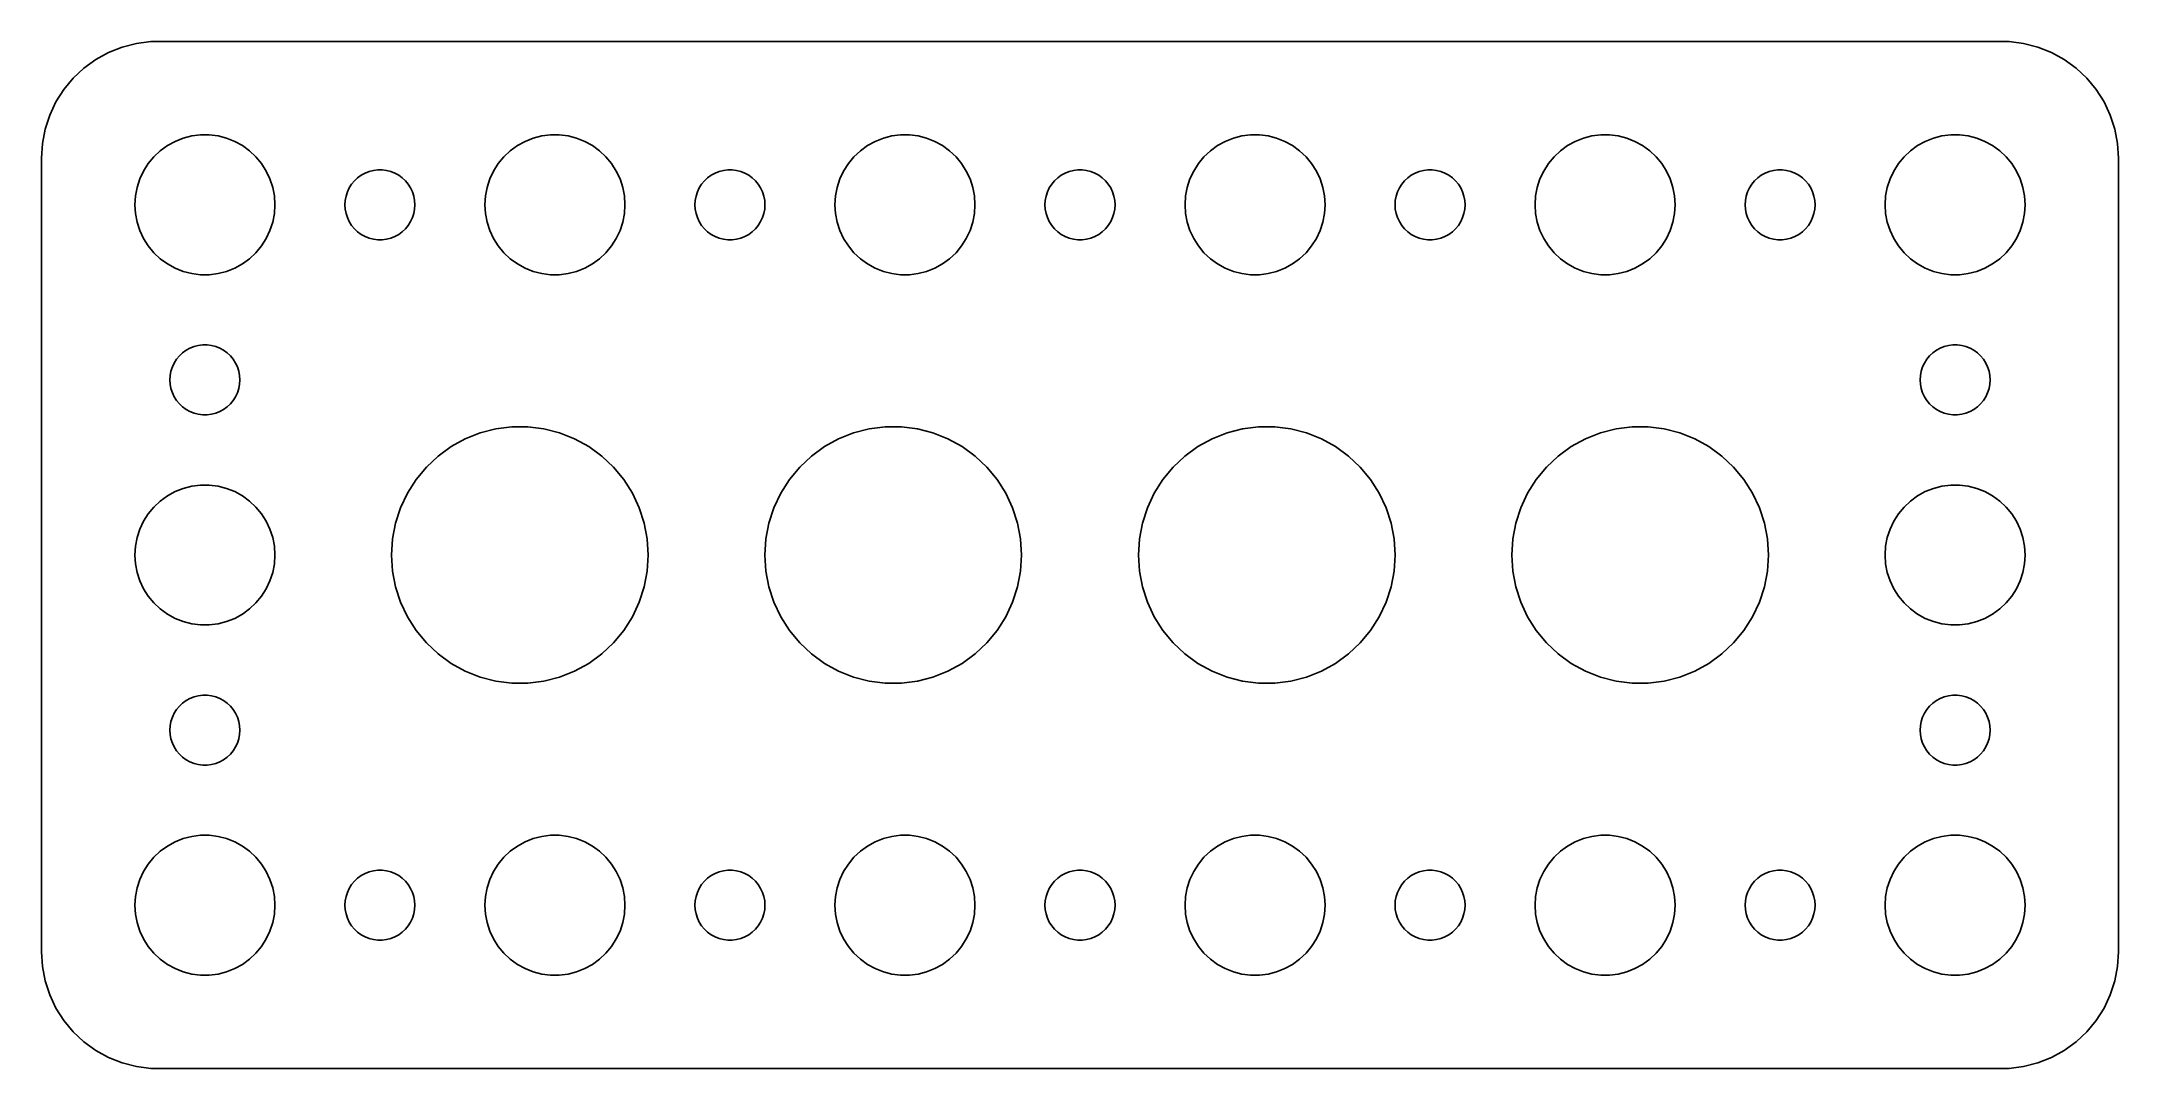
# Model space of a CAD drawing. Header units: metres. Extents: x -44.5 to 44.5, y 32 to 76.
import ezdxf

# ---------------------------------------------------------------- set-up
doc = ezdxf.new("R2010")
doc.units = ezdxf.units.M

msp = doc.modelspace()

# ---------------------------------------------------------------- linework, layer by layer
for p, q in [((-41.0451, 75.7553), (-41.6289, 75.5241)), ((-40.4369, 75.9114), (-41.0451, 75.7553)), ((-39.8139, 75.9901), (-40.4369, 75.9114)), ((39.8139, 75.9901), (-39.8139, 75.9901)), ((40.4369, 75.9114), (39.8139, 75.9901)), ((41.0451, 75.7553), (40.4369, 75.9114)), ((41.6289, 75.5241), (41.0451, 75.7553)), ((-42.6871, 74.8526), (-43.1448, 74.4227)), ((-42.1791, 75.2216), (-42.6871, 74.8526)), ((-41.6289, 75.5241), (-42.1791, 75.2216)), ((42.1791, 75.2216), (41.6289, 75.5241)), ((42.6871, 74.8526), (42.1791, 75.2216)), ((43.1448, 74.4227), (42.6871, 74.8526)), ((-43.5451, 73.9389), (-43.8815, 73.4088)), ((-43.1448, 74.4227), (-43.5451, 73.9389)), ((43.5451, 73.9389), (43.1448, 74.4227)), ((43.8815, 73.4088), (43.5451, 73.9389)), ((-43.8815, 73.4088), (-44.1489, 72.8406)), ((44.1489, 72.8406), (43.8815, 73.4088)), ((-44.3429, 72.2434), (-44.4606, 71.6267)), ((-44.1489, 72.8406), (-44.3429, 72.2434)), ((44.3429, 72.2434), (44.1489, 72.8406)), ((44.4606, 71.6267), (44.3429, 72.2434)), ((-44.4606, 71.6267), (-44.5, 71)), ((-39.6869, 71.0536), (-39.4123, 71.3115)), ((-39.4123, 71.3115), (-39.1075, 71.533)), ((-39.1075, 71.533), (-38.7773, 71.7145)), ((-38.7773, 71.7145), (-38.427, 71.8532)), ((-38.427, 71.8532), (-38.0621, 71.9469)), ((-38.0621, 71.9469), (-37.6884, 71.9941)), ((-37.6884, 71.9941), (-37.3116, 71.9941)), ((-37.3116, 71.9941), (-36.9379, 71.9469)), ((-36.9379, 71.9469), (-36.5729, 71.8532)), ((-36.5729, 71.8532), (-36.2227, 71.7145)), ((-36.2227, 71.7145), (-35.8925, 71.533)), ((-35.8925, 71.533), (-35.5877, 71.3115)), ((-35.5877, 71.3115), (-35.3131, 71.0536)), ((-24.6869, 71.0536), (-24.4123, 71.3115)), ((-24.4123, 71.3115), (-24.1075, 71.533)), ((-24.1075, 71.533), (-23.7773, 71.7145)), ((-23.7773, 71.7145), (-23.427, 71.8532)), ((-23.427, 71.8532), (-23.0621, 71.9469)), ((-23.0621, 71.9469), (-22.6884, 71.9941)), ((-22.6884, 71.9941), (-22.3116, 71.9941)), ((-22.3116, 71.9941), (-21.9379, 71.9469)), ((-21.9379, 71.9469), (-21.5729, 71.8532)), ((-21.5729, 71.8532), (-21.2227, 71.7145)), ((-21.2227, 71.7145), (-20.8925, 71.533)), ((-20.8925, 71.533), (-20.5877, 71.3115)), ((-20.5877, 71.3115), (-20.3131, 71.0536)), ((-9.6869, 71.0536), (-9.41226, 71.3115)), ((-9.41226, 71.3115), (-9.10747, 71.533)), ((-9.10747, 71.533), (-8.77733, 71.7145)), ((-8.77733, 71.7145), (-8.42705, 71.8532)), ((-8.42705, 71.8532), (-8.06213, 71.9469)), ((-8.06213, 71.9469), (-7.68837, 71.9941)), ((-7.68837, 71.9941), (-7.31161, 71.9941)), ((-7.31161, 71.9941), (-6.93785, 71.9469)), ((-6.93785, 71.9469), (-6.57294, 71.8532)), ((-6.57294, 71.8532), (-6.22266, 71.7145)), ((-6.22266, 71.7145), (-5.89252, 71.533)), ((-5.89252, 71.533), (-5.58772, 71.3115)), ((-5.58772, 71.3115), (-5.31308, 71.0536)), ((5.31308, 71.0536), (5.58772, 71.3115)), ((5.58772, 71.3115), (5.89252, 71.533)), ((5.89252, 71.533), (6.22266, 71.7145)), ((6.22266, 71.7145), (6.57294, 71.8532)), ((6.57294, 71.8532), (6.93785, 71.9469)), ((6.93785, 71.9469), (7.31161, 71.9941)), ((7.31161, 71.9941), (7.68837, 71.9941)), ((7.68837, 71.9941), (8.06213, 71.9469)), ((8.06213, 71.9469), (8.42705, 71.8532)), ((8.42705, 71.8532), (8.77733, 71.7145)), ((8.77733, 71.7145), (9.10747, 71.533)), ((9.10747, 71.533), (9.41226, 71.3115)), ((9.41226, 71.3115), (9.6869, 71.0536)), ((20.3131, 71.0536), (20.5877, 71.3115)), ((20.5877, 71.3115), (20.8925, 71.533)), ((20.8925, 71.533), (21.2227, 71.7145)), ((21.2227, 71.7145), (21.5729, 71.8532)), ((21.5729, 71.8532), (21.9379, 71.9469)), ((21.9379, 71.9469), (22.3116, 71.9941)), ((22.3116, 71.9941), (22.6884, 71.9941)), ((22.6884, 71.9941), (23.0621, 71.9469)), ((23.0621, 71.9469), (23.427, 71.8532)), ((23.427, 71.8532), (23.7773, 71.7145)), ((23.7773, 71.7145), (24.1075, 71.533)), ((24.1075, 71.533), (24.4123, 71.3115)), ((24.4123, 71.3115), (24.6869, 71.0536)), ((35.3131, 71.0536), (35.5877, 71.3115)), ((35.5877, 71.3115), (35.8925, 71.533)), ((35.8925, 71.533), (36.2227, 71.7145)), ((36.2227, 71.7145), (36.5729, 71.8532)), ((36.5729, 71.8532), (36.9379, 71.9469)), ((36.9379, 71.9469), (37.3116, 71.9941)), ((37.3116, 71.9941), (37.6884, 71.9941)), ((37.6884, 71.9941), (38.0621, 71.9469)), ((38.0621, 71.9469), (38.427, 71.8532)), ((38.427, 71.8532), (38.7773, 71.7145)), ((38.7773, 71.7145), (39.1075, 71.533)), ((39.1075, 71.533), (39.4123, 71.3115)), ((39.4123, 71.3115), (39.6869, 71.0536)), ((44.5, 71), (44.4606, 71.6267)), ((-44.5, 71), (-44.5, 37)), ((-40.2893, 70.1044), (-40.1289, 70.4453)), ((-40.1289, 70.4453), (-39.927, 70.7634)), ((-39.927, 70.7634), (-39.6869, 71.0536)), ((-35.3131, 71.0536), (-35.0729, 70.7634)), ((-35.0729, 70.7634), (-34.8711, 70.4453)), ((-34.8711, 70.4453), (-34.7107, 70.1044)), ((-30.8037, 70.2665), (-30.6387, 70.3572)), ((-30.6387, 70.3572), (-30.4635, 70.4266)), ((-30.4635, 70.4266), (-30.2811, 70.4734)), ((-30.2811, 70.4734), (-30.0942, 70.497)), ((-30.0942, 70.497), (-29.9058, 70.497)), ((-29.9058, 70.497), (-29.7189, 70.4734)), ((-29.7189, 70.4734), (-29.5365, 70.4266)), ((-29.5365, 70.4266), (-29.3613, 70.3572)), ((-29.3613, 70.3572), (-29.1963, 70.2665)), ((-25.2893, 70.1044), (-25.1289, 70.4453)), ((-25.1289, 70.4453), (-24.927, 70.7634)), ((-24.927, 70.7634), (-24.6869, 71.0536)), ((-20.3131, 71.0536), (-20.0729, 70.7634)), ((-20.0729, 70.7634), (-19.8711, 70.4453)), ((-19.8711, 70.4453), (-19.7107, 70.1044)), ((-15.8037, 70.2665), (-15.6387, 70.3572)), ((-15.6387, 70.3572), (-15.4635, 70.4266)), ((-15.4635, 70.4266), (-15.2811, 70.4734)), ((-15.2811, 70.4734), (-15.0942, 70.497)), ((-15.0942, 70.497), (-14.9058, 70.497)), ((-14.9058, 70.497), (-14.7189, 70.4734)), ((-14.7189, 70.4734), (-14.5365, 70.4266)), ((-14.5365, 70.4266), (-14.3613, 70.3572)), ((-14.3613, 70.3572), (-14.1963, 70.2665)), ((-10.2893, 70.1044), (-10.1289, 70.4453)), ((-10.1289, 70.4453), (-9.92705, 70.7634)), ((-9.92705, 70.7634), (-9.6869, 71.0536)), ((-5.31308, 71.0536), (-5.07294, 70.7634)), ((-5.07294, 70.7634), (-4.87108, 70.4453)), ((-4.87108, 70.4453), (-4.71066, 70.1044)), ((-0.80373, 70.2665), (-0.63866, 70.3572)), ((-0.63866, 70.3572), (-0.46352, 70.4266)), ((-0.46352, 70.4266), (-0.28107, 70.4734)), ((-0.28107, 70.4734), (-0.09418, 70.497)), ((-0.09418, 70.497), (0.09418, 70.497)), ((0.09418, 70.497), (0.28107, 70.4734)), ((0.28107, 70.4734), (0.46352, 70.4266)), ((0.46352, 70.4266), (0.63866, 70.3572)), ((0.63866, 70.3572), (0.80373, 70.2665)), ((4.71066, 70.1044), (4.87108, 70.4453)), ((4.87108, 70.4453), (5.07294, 70.7634)), ((5.07294, 70.7634), (5.31308, 71.0536)), ((9.6869, 71.0536), (9.92705, 70.7634)), ((9.92705, 70.7634), (10.1289, 70.4453)), ((10.1289, 70.4453), (10.2893, 70.1044)), ((14.1963, 70.2665), (14.3613, 70.3572)), ((14.3613, 70.3572), (14.5365, 70.4266)), ((14.5365, 70.4266), (14.7189, 70.4734)), ((14.7189, 70.4734), (14.9058, 70.497)), ((14.9058, 70.497), (15.0942, 70.497)), ((15.0942, 70.497), (15.2811, 70.4734)), ((15.2811, 70.4734), (15.4635, 70.4266)), ((15.4635, 70.4266), (15.6387, 70.3572)), ((15.6387, 70.3572), (15.8037, 70.2665)), ((19.7107, 70.1044), (19.8711, 70.4453)), ((19.8711, 70.4453), (20.0729, 70.7634)), ((20.0729, 70.7634), (20.3131, 71.0536)), ((24.6869, 71.0536), (24.927, 70.7634)), ((24.927, 70.7634), (25.1289, 70.4453)), ((25.1289, 70.4453), (25.2893, 70.1044)), ((29.1963, 70.2665), (29.3613, 70.3572)), ((29.3613, 70.3572), (29.5365, 70.4266)), ((29.5365, 70.4266), (29.7189, 70.4734)), ((29.7189, 70.4734), (29.9058, 70.497)), ((29.9058, 70.497), (30.0942, 70.497)), ((30.0942, 70.497), (30.2811, 70.4734)), ((30.2811, 70.4734), (30.4635, 70.4266)), ((30.4635, 70.4266), (30.6387, 70.3572)), ((30.6387, 70.3572), (30.8037, 70.2665)), ((34.7107, 70.1044), (34.8711, 70.4453)), ((34.8711, 70.4453), (35.0729, 70.7634)), ((35.0729, 70.7634), (35.3131, 71.0536)), ((39.6869, 71.0536), (39.927, 70.7634)), ((39.927, 70.7634), (40.1289, 70.4453)), ((40.1289, 70.4453), (40.2893, 70.1044)), ((44.5, 37), (44.5, 71)), ((-40.4763, 69.376), (-40.4057, 69.7461)), ((-40.4057, 69.7461), (-40.2893, 70.1044)), ((-34.7107, 70.1044), (-34.5942, 69.7461)), ((-34.5942, 69.7461), (-34.5237, 69.376)), ((-31.4529, 69.373), (-31.3947, 69.5522)), ((-31.3947, 69.5522), (-31.3145, 69.7226)), ((-31.3145, 69.7226), (-31.2135, 69.8817)), ((-31.2135, 69.8817), (-31.0934, 70.0268)), ((-31.0934, 70.0268), (-30.9561, 70.1558)), ((-30.9561, 70.1558), (-30.8037, 70.2665)), ((-29.1963, 70.2665), (-29.0439, 70.1558)), ((-29.0439, 70.1558), (-28.9065, 70.0268)), ((-28.9065, 70.0268), (-28.7865, 69.8817)), ((-28.7865, 69.8817), (-28.6855, 69.7226)), ((-28.6855, 69.7226), (-28.6053, 69.5522)), ((-28.6053, 69.5522), (-28.5471, 69.373)), ((-25.4763, 69.376), (-25.4057, 69.7461)), ((-25.4057, 69.7461), (-25.2893, 70.1044)), ((-19.7107, 70.1044), (-19.5942, 69.7461)), ((-19.5942, 69.7461), (-19.5237, 69.376)), ((-16.4529, 69.373), (-16.3947, 69.5522)), ((-16.3947, 69.5522), (-16.3145, 69.7226)), ((-16.3145, 69.7226), (-16.2135, 69.8817)), ((-16.2135, 69.8817), (-16.0934, 70.0268)), ((-16.0934, 70.0268), (-15.9561, 70.1558)), ((-15.9561, 70.1558), (-15.8037, 70.2665)), ((-14.1963, 70.2665), (-14.0439, 70.1558)), ((-14.0439, 70.1558), (-13.9065, 70.0268)), ((-13.9065, 70.0268), (-13.7865, 69.8817)), ((-13.7865, 69.8817), (-13.6855, 69.7226)), ((-13.6855, 69.7226), (-13.6053, 69.5522)), ((-13.6053, 69.5522), (-13.5471, 69.373)), ((-10.4763, 69.376), (-10.4057, 69.7461)), ((-10.4057, 69.7461), (-10.2893, 70.1044)), ((-4.71066, 70.1044), (-4.59424, 69.7461)), ((-4.59424, 69.7461), (-4.52365, 69.376)), ((-1.45287, 69.373), (-1.39465, 69.5522)), ((-1.39465, 69.5522), (-1.31445, 69.7226)), ((-1.31445, 69.7226), (-1.21352, 69.8817)), ((-1.21352, 69.8817), (-1.09344, 70.0268)), ((-1.09344, 70.0268), (-0.95613, 70.1558)), ((-0.95613, 70.1558), (-0.80373, 70.2665)), ((0.80373, 70.2665), (0.95613, 70.1558)), ((0.95613, 70.1558), (1.09344, 70.0268)), ((1.09344, 70.0268), (1.21352, 69.8817)), ((1.21352, 69.8817), (1.31445, 69.7226)), ((1.31445, 69.7226), (1.39465, 69.5522)), ((1.39465, 69.5522), (1.45287, 69.373)), ((4.52365, 69.376), (4.59424, 69.7461)), ((4.59424, 69.7461), (4.71066, 70.1044)), ((10.2893, 70.1044), (10.4057, 69.7461)), ((10.4057, 69.7461), (10.4763, 69.376)), ((13.5471, 69.373), (13.6053, 69.5522)), ((13.6053, 69.5522), (13.6855, 69.7226)), ((13.6855, 69.7226), (13.7865, 69.8817)), ((13.7865, 69.8817), (13.9065, 70.0268)), ((13.9065, 70.0268), (14.0439, 70.1558)), ((14.0439, 70.1558), (14.1963, 70.2665)), ((15.8037, 70.2665), (15.9561, 70.1558)), ((15.9561, 70.1558), (16.0934, 70.0268)), ((16.0934, 70.0268), (16.2135, 69.8817)), ((16.2135, 69.8817), (16.3145, 69.7226)), ((16.3145, 69.7226), (16.3947, 69.5522)), ((16.3947, 69.5522), (16.4529, 69.373)), ((19.5237, 69.376), (19.5942, 69.7461)), ((19.5942, 69.7461), (19.7107, 70.1044)), ((25.2893, 70.1044), (25.4057, 69.7461)), ((25.4057, 69.7461), (25.4763, 69.376)), ((28.5471, 69.373), (28.6053, 69.5522)), ((28.6053, 69.5522), (28.6855, 69.7226)), ((28.6855, 69.7226), (28.7865, 69.8817)), ((28.7865, 69.8817), (28.9065, 70.0268)), ((28.9065, 70.0268), (29.0439, 70.1558)), ((29.0439, 70.1558), (29.1963, 70.2665)), ((30.8037, 70.2665), (30.9561, 70.1558)), ((30.9561, 70.1558), (31.0934, 70.0268)), ((31.0934, 70.0268), (31.2135, 69.8817)), ((31.2135, 69.8817), (31.3145, 69.7226)), ((31.3145, 69.7226), (31.3947, 69.5522)), ((31.3947, 69.5522), (31.4529, 69.373)), ((34.5237, 69.376), (34.5942, 69.7461)), ((34.5942, 69.7461), (34.7107, 70.1044)), ((40.2893, 70.1044), (40.4057, 69.7461)), ((40.4057, 69.7461), (40.4763, 69.376)), ((-40.5, 69), (-40.4763, 69.376)), ((-40.4763, 68.624), (-40.5, 69)), ((-40.4057, 68.2539), (-40.4763, 68.624)), ((-34.5237, 68.624), (-34.5942, 68.2539)), ((-34.5237, 69.376), (-34.5, 69)), ((-34.5, 69), (-34.5237, 68.624)), ((-31.5, 69), (-31.4882, 69.188)), ((-31.4882, 68.812), (-31.5, 69)), ((-31.4882, 69.188), (-31.4529, 69.373)), ((-31.4529, 68.627), (-31.4882, 68.812)), ((-31.3947, 68.4478), (-31.4529, 68.627)), ((-28.5471, 68.627), (-28.6053, 68.4478)), ((-28.5471, 69.373), (-28.5118, 69.188)), ((-28.5118, 68.812), (-28.5471, 68.627)), ((-28.5118, 69.188), (-28.5, 69)), ((-28.5, 69), (-28.5118, 68.812)), ((-25.5, 69), (-25.4763, 69.376)), ((-25.4763, 68.624), (-25.5, 69)), ((-25.4057, 68.2539), (-25.4763, 68.624)), ((-19.5237, 68.624), (-19.5942, 68.2539)), ((-19.5237, 69.376), (-19.5, 69)), ((-19.5, 69), (-19.5237, 68.624)), ((-16.5, 69), (-16.4882, 69.188)), ((-16.4882, 68.812), (-16.5, 69)), ((-16.4882, 69.188), (-16.4529, 69.373)), ((-16.4529, 68.627), (-16.4882, 68.812)), ((-16.3947, 68.4478), (-16.4529, 68.627)), ((-13.5471, 68.627), (-13.6053, 68.4478)), ((-13.5471, 69.373), (-13.5118, 69.188)), ((-13.5118, 68.812), (-13.5471, 68.627)), ((-13.5118, 69.188), (-13.5, 69)), ((-13.5, 69), (-13.5118, 68.812)), ((-10.5, 69), (-10.4763, 69.376)), ((-10.4763, 68.624), (-10.5, 69)), ((-10.4057, 68.2539), (-10.4763, 68.624)), ((-4.52365, 68.624), (-4.59424, 68.2539)), ((-4.52365, 69.376), (-4.5, 69)), ((-4.5, 69), (-4.52365, 68.624)), ((-1.5, 69), (-1.48816, 69.188)), ((-1.48816, 68.812), (-1.5, 69)), ((-1.48816, 69.188), (-1.45287, 69.373)), ((-1.45287, 68.627), (-1.48816, 68.812)), ((-1.39465, 68.4478), (-1.45287, 68.627)), ((1.45287, 68.627), (1.39465, 68.4478)), ((1.45287, 69.373), (1.48816, 69.188)), ((1.48816, 68.812), (1.45287, 68.627)), ((1.48816, 69.188), (1.5, 69)), ((1.5, 69), (1.48816, 68.812)), ((4.5, 69), (4.52365, 69.376)), ((4.52365, 68.624), (4.5, 69)), ((4.59424, 68.2539), (4.52365, 68.624)), ((10.4763, 68.624), (10.4057, 68.2539)), ((10.4763, 69.376), (10.5, 69)), ((10.5, 69), (10.4763, 68.624)), ((13.5, 69), (13.5118, 69.188)), ((13.5118, 68.812), (13.5, 69)), ((13.5118, 69.188), (13.5471, 69.373)), ((13.5471, 68.627), (13.5118, 68.812)), ((13.6053, 68.4478), (13.5471, 68.627)), ((16.4529, 68.627), (16.3947, 68.4478)), ((16.4529, 69.373), (16.4882, 69.188)), ((16.4882, 68.812), (16.4529, 68.627)), ((16.4882, 69.188), (16.5, 69)), ((16.5, 69), (16.4882, 68.812)), ((19.5, 69), (19.5237, 69.376)), ((19.5237, 68.624), (19.5, 69)), ((19.5942, 68.2539), (19.5237, 68.624)), ((25.4763, 68.624), (25.4057, 68.2539)), ((25.4763, 69.376), (25.5, 69)), ((25.5, 69), (25.4763, 68.624)), ((28.5, 69), (28.5118, 69.188)), ((28.5118, 68.812), (28.5, 69)), ((28.5118, 69.188), (28.5471, 69.373)), ((28.5471, 68.627), (28.5118, 68.812)), ((28.6053, 68.4478), (28.5471, 68.627)), ((31.4529, 68.627), (31.3947, 68.4478)), ((31.4529, 69.373), (31.4882, 69.188)), ((31.4882, 68.812), (31.4529, 68.627)), ((31.4882, 69.188), (31.5, 69)), ((31.5, 69), (31.4882, 68.812)), ((34.5, 69), (34.5237, 69.376)), ((34.5237, 68.624), (34.5, 69)), ((34.5942, 68.2539), (34.5237, 68.624)), ((40.4763, 68.624), (40.4057, 68.2539)), ((40.4763, 69.376), (40.5, 69)), ((40.5, 69), (40.4763, 68.624)), ((-40.2893, 67.8956), (-40.4057, 68.2539)), ((-40.1289, 67.5547), (-40.2893, 67.8956)), ((-34.7107, 67.8956), (-34.8711, 67.5547)), ((-34.5942, 68.2539), (-34.7107, 67.8956)), ((-31.3145, 68.2774), (-31.3947, 68.4478)), ((-31.2135, 68.1183), (-31.3145, 68.2774)), ((-31.0934, 67.9732), (-31.2135, 68.1183)), ((-30.9561, 67.8442), (-31.0934, 67.9732)), ((-30.8037, 67.7335), (-30.9561, 67.8442)), ((-30.6387, 67.6427), (-30.8037, 67.7335)), ((-30.4635, 67.5734), (-30.6387, 67.6427)), ((-29.3613, 67.6427), (-29.5365, 67.5734)), ((-29.1963, 67.7335), (-29.3613, 67.6427)), ((-29.0439, 67.8442), (-29.1963, 67.7335)), ((-28.9065, 67.9732), (-29.0439, 67.8442)), ((-28.7865, 68.1183), (-28.9065, 67.9732)), ((-28.6855, 68.2774), (-28.7865, 68.1183)), ((-28.6053, 68.4478), (-28.6855, 68.2774)), ((-25.2893, 67.8956), (-25.4057, 68.2539)), ((-25.1289, 67.5547), (-25.2893, 67.8956)), ((-19.7107, 67.8956), (-19.8711, 67.5547)), ((-19.5942, 68.2539), (-19.7107, 67.8956)), ((-16.3145, 68.2774), (-16.3947, 68.4478)), ((-16.2135, 68.1183), (-16.3145, 68.2774)), ((-16.0934, 67.9732), (-16.2135, 68.1183)), ((-15.9561, 67.8442), (-16.0934, 67.9732)), ((-15.8037, 67.7335), (-15.9561, 67.8442)), ((-15.6387, 67.6427), (-15.8037, 67.7335)), ((-15.4635, 67.5734), (-15.6387, 67.6427)), ((-14.3613, 67.6427), (-14.5365, 67.5734)), ((-14.1963, 67.7335), (-14.3613, 67.6427)), ((-14.0439, 67.8442), (-14.1963, 67.7335)), ((-13.9065, 67.9732), (-14.0439, 67.8442)), ((-13.7865, 68.1183), (-13.9065, 67.9732)), ((-13.6855, 68.2774), (-13.7865, 68.1183)), ((-13.6053, 68.4478), (-13.6855, 68.2774)), ((-10.2893, 67.8956), (-10.4057, 68.2539)), ((-10.1289, 67.5547), (-10.2893, 67.8956)), ((-4.71066, 67.8956), (-4.87108, 67.5547)), ((-4.59424, 68.2539), (-4.71066, 67.8956)), ((-1.31445, 68.2774), (-1.39465, 68.4478)), ((-1.21352, 68.1183), (-1.31445, 68.2774)), ((-1.09344, 67.9732), (-1.21352, 68.1183)), ((-0.95613, 67.8442), (-1.09344, 67.9732)), ((-0.80373, 67.7335), (-0.95613, 67.8442)), ((-0.63866, 67.6427), (-0.80373, 67.7335)), ((-0.46352, 67.5734), (-0.63866, 67.6427)), ((0.63866, 67.6427), (0.46352, 67.5734)), ((0.80373, 67.7335), (0.63866, 67.6427)), ((0.95613, 67.8442), (0.80373, 67.7335)), ((1.09344, 67.9732), (0.95613, 67.8442)), ((1.21352, 68.1183), (1.09344, 67.9732)), ((1.31445, 68.2774), (1.21352, 68.1183)), ((1.39465, 68.4478), (1.31445, 68.2774)), ((4.71066, 67.8956), (4.59424, 68.2539)), ((4.87108, 67.5547), (4.71066, 67.8956)), ((10.2893, 67.8956), (10.1289, 67.5547)), ((10.4057, 68.2539), (10.2893, 67.8956)), ((13.6855, 68.2774), (13.6053, 68.4478)), ((13.7865, 68.1183), (13.6855, 68.2774)), ((13.9065, 67.9732), (13.7865, 68.1183)), ((14.0439, 67.8442), (13.9065, 67.9732)), ((14.1963, 67.7335), (14.0439, 67.8442)), ((14.3613, 67.6427), (14.1963, 67.7335)), ((14.5365, 67.5734), (14.3613, 67.6427)), ((15.6387, 67.6427), (15.4635, 67.5734)), ((15.8037, 67.7335), (15.6387, 67.6427)), ((15.9561, 67.8442), (15.8037, 67.7335)), ((16.0934, 67.9732), (15.9561, 67.8442)), ((16.2135, 68.1183), (16.0934, 67.9732)), ((16.3145, 68.2774), (16.2135, 68.1183)), ((16.3947, 68.4478), (16.3145, 68.2774)), ((19.7107, 67.8956), (19.5942, 68.2539)), ((19.8711, 67.5547), (19.7107, 67.8956)), ((25.2893, 67.8956), (25.1289, 67.5547)), ((25.4057, 68.2539), (25.2893, 67.8956)), ((28.6855, 68.2774), (28.6053, 68.4478)), ((28.7865, 68.1183), (28.6855, 68.2774)), ((28.9065, 67.9732), (28.7865, 68.1183)), ((29.0439, 67.8442), (28.9065, 67.9732)), ((29.1963, 67.7335), (29.0439, 67.8442)), ((29.3613, 67.6427), (29.1963, 67.7335)), ((29.5365, 67.5734), (29.3613, 67.6427)), ((30.6387, 67.6427), (30.4635, 67.5734)), ((30.8037, 67.7335), (30.6387, 67.6427)), ((30.9561, 67.8442), (30.8037, 67.7335)), ((31.0934, 67.9732), (30.9561, 67.8442)), ((31.2135, 68.1183), (31.0934, 67.9732)), ((31.3145, 68.2774), (31.2135, 68.1183)), ((31.3947, 68.4478), (31.3145, 68.2774)), ((34.7107, 67.8956), (34.5942, 68.2539)), ((34.8711, 67.5547), (34.7107, 67.8956)), ((40.2893, 67.8956), (40.1289, 67.5547)), ((40.4057, 68.2539), (40.2893, 67.8956)), ((-39.927, 67.2366), (-40.1289, 67.5547)), ((-39.6869, 66.9464), (-39.927, 67.2366)), ((-39.4123, 66.6884), (-39.6869, 66.9464)), ((-35.3131, 66.9464), (-35.5877, 66.6884)), ((-35.0729, 67.2366), (-35.3131, 66.9464)), ((-34.8711, 67.5547), (-35.0729, 67.2366)), ((-30.2811, 67.5266), (-30.4635, 67.5734)), ((-30.0942, 67.5029), (-30.2811, 67.5266)), ((-29.9058, 67.5029), (-30.0942, 67.5029)), ((-29.7189, 67.5266), (-29.9058, 67.5029)), ((-29.5365, 67.5734), (-29.7189, 67.5266)), ((-24.927, 67.2366), (-25.1289, 67.5547)), ((-24.6869, 66.9464), (-24.927, 67.2366)), ((-24.4123, 66.6884), (-24.6869, 66.9464)), ((-20.3131, 66.9464), (-20.5877, 66.6884)), ((-20.0729, 67.2366), (-20.3131, 66.9464)), ((-19.8711, 67.5547), (-20.0729, 67.2366)), ((-15.2811, 67.5266), (-15.4635, 67.5734)), ((-15.0942, 67.5029), (-15.2811, 67.5266)), ((-14.9058, 67.5029), (-15.0942, 67.5029)), ((-14.7189, 67.5266), (-14.9058, 67.5029)), ((-14.5365, 67.5734), (-14.7189, 67.5266)), ((-9.92705, 67.2366), (-10.1289, 67.5547)), ((-9.6869, 66.9464), (-9.92705, 67.2366)), ((-9.41226, 66.6884), (-9.6869, 66.9464)), ((-5.31308, 66.9464), (-5.58772, 66.6884)), ((-5.07294, 67.2366), (-5.31308, 66.9464)), ((-4.87108, 67.5547), (-5.07294, 67.2366)), ((-0.28107, 67.5266), (-0.46352, 67.5734)), ((-0.09418, 67.5029), (-0.28107, 67.5266)), ((0.09418, 67.5029), (-0.09418, 67.5029)), ((0.28107, 67.5266), (0.09418, 67.5029)), ((0.46352, 67.5734), (0.28107, 67.5266)), ((5.07294, 67.2366), (4.87108, 67.5547)), ((5.31308, 66.9464), (5.07294, 67.2366)), ((5.58772, 66.6884), (5.31308, 66.9464)), ((9.6869, 66.9464), (9.41226, 66.6884)), ((9.92705, 67.2366), (9.6869, 66.9464)), ((10.1289, 67.5547), (9.92705, 67.2366)), ((14.7189, 67.5266), (14.5365, 67.5734)), ((14.9058, 67.5029), (14.7189, 67.5266)), ((15.0942, 67.5029), (14.9058, 67.5029)), ((15.2811, 67.5266), (15.0942, 67.5029)), ((15.4635, 67.5734), (15.2811, 67.5266)), ((20.0729, 67.2366), (19.8711, 67.5547)), ((20.3131, 66.9464), (20.0729, 67.2366)), ((20.5877, 66.6884), (20.3131, 66.9464)), ((24.6869, 66.9464), (24.4123, 66.6884)), ((24.927, 67.2366), (24.6869, 66.9464)), ((25.1289, 67.5547), (24.927, 67.2366)), ((29.7189, 67.5266), (29.5365, 67.5734)), ((29.9058, 67.5029), (29.7189, 67.5266)), ((30.0942, 67.5029), (29.9058, 67.5029)), ((30.2811, 67.5266), (30.0942, 67.5029)), ((30.4635, 67.5734), (30.2811, 67.5266)), ((35.0729, 67.2366), (34.8711, 67.5547)), ((35.3131, 66.9464), (35.0729, 67.2366)), ((35.5877, 66.6884), (35.3131, 66.9464)), ((39.6869, 66.9464), (39.4123, 66.6884)), ((39.927, 67.2366), (39.6869, 66.9464)), ((40.1289, 67.5547), (39.927, 67.2366)), ((-39.1075, 66.467), (-39.4123, 66.6884)), ((-38.7773, 66.2855), (-39.1075, 66.467)), ((-38.427, 66.1468), (-38.7773, 66.2855)), ((-38.0621, 66.0531), (-38.427, 66.1468)), ((-37.6884, 66.0059), (-38.0621, 66.0531)), ((-37.3116, 66.0059), (-37.6884, 66.0059)), ((-36.9379, 66.0531), (-37.3116, 66.0059)), ((-36.5729, 66.1468), (-36.9379, 66.0531)), ((-36.2227, 66.2855), (-36.5729, 66.1468)), ((-35.8925, 66.467), (-36.2227, 66.2855)), ((-35.5877, 66.6884), (-35.8925, 66.467)), ((-24.1075, 66.467), (-24.4123, 66.6884)), ((-23.7773, 66.2855), (-24.1075, 66.467)), ((-23.427, 66.1468), (-23.7773, 66.2855)), ((-23.0621, 66.0531), (-23.427, 66.1468)), ((-22.6884, 66.0059), (-23.0621, 66.0531)), ((-22.3116, 66.0059), (-22.6884, 66.0059)), ((-21.9379, 66.0531), (-22.3116, 66.0059)), ((-21.5729, 66.1468), (-21.9379, 66.0531)), ((-21.2227, 66.2855), (-21.5729, 66.1468)), ((-20.8925, 66.467), (-21.2227, 66.2855)), ((-20.5877, 66.6884), (-20.8925, 66.467)), ((-9.10747, 66.467), (-9.41226, 66.6884)), ((-8.77733, 66.2855), (-9.10747, 66.467)), ((-8.42705, 66.1468), (-8.77733, 66.2855)), ((-8.06213, 66.0531), (-8.42705, 66.1468)), ((-7.68837, 66.0059), (-8.06213, 66.0531)), ((-7.31161, 66.0059), (-7.68837, 66.0059)), ((-6.93785, 66.0531), (-7.31161, 66.0059)), ((-6.57294, 66.1468), (-6.93785, 66.0531)), ((-6.22266, 66.2855), (-6.57294, 66.1468)), ((-5.89252, 66.467), (-6.22266, 66.2855)), ((-5.58772, 66.6884), (-5.89252, 66.467)), ((5.89252, 66.467), (5.58772, 66.6884)), ((6.22266, 66.2855), (5.89252, 66.467)), ((6.57294, 66.1468), (6.22266, 66.2855)), ((6.93785, 66.0531), (6.57294, 66.1468)), ((7.31161, 66.0059), (6.93785, 66.0531)), ((7.68837, 66.0059), (7.31161, 66.0059)), ((8.06213, 66.0531), (7.68837, 66.0059)), ((8.42705, 66.1468), (8.06213, 66.0531)), ((8.77733, 66.2855), (8.42705, 66.1468)), ((9.10747, 66.467), (8.77733, 66.2855)), ((9.41226, 66.6884), (9.10747, 66.467)), ((20.8925, 66.467), (20.5877, 66.6884)), ((21.2227, 66.2855), (20.8925, 66.467)), ((21.5729, 66.1468), (21.2227, 66.2855)), ((21.9379, 66.0531), (21.5729, 66.1468)), ((22.3116, 66.0059), (21.9379, 66.0531)), ((22.6884, 66.0059), (22.3116, 66.0059)), ((23.0621, 66.0531), (22.6884, 66.0059)), ((23.427, 66.1468), (23.0621, 66.0531)), ((23.7773, 66.2855), (23.427, 66.1468)), ((24.1075, 66.467), (23.7773, 66.2855)), ((24.4123, 66.6884), (24.1075, 66.467)), ((35.8925, 66.467), (35.5877, 66.6884)), ((36.2227, 66.2855), (35.8925, 66.467)), ((36.5729, 66.1468), (36.2227, 66.2855)), ((36.9379, 66.0531), (36.5729, 66.1468)), ((37.3116, 66.0059), (36.9379, 66.0531)), ((37.6884, 66.0059), (37.3116, 66.0059)), ((38.0621, 66.0531), (37.6884, 66.0059)), ((38.427, 66.1468), (38.0621, 66.0531)), ((38.7773, 66.2855), (38.427, 66.1468)), ((39.1075, 66.467), (38.7773, 66.2855)), ((39.4123, 66.6884), (39.1075, 66.467)), ((-38.8145, 62.2226), (-38.7135, 62.3817)), ((-38.7135, 62.3817), (-38.5934, 62.5268)), ((-38.5934, 62.5268), (-38.4561, 62.6558)), ((-38.4561, 62.6558), (-38.3037, 62.7665)), ((-38.3037, 62.7665), (-38.1387, 62.8572)), ((-38.1387, 62.8572), (-37.9635, 62.9266)), ((-37.9635, 62.9266), (-37.7811, 62.9734)), ((-37.7811, 62.9734), (-37.5942, 62.997)), ((-37.5942, 62.997), (-37.4058, 62.997)), ((-37.4058, 62.997), (-37.2189, 62.9734)), ((-37.2189, 62.9734), (-37.0365, 62.9266)), ((-37.0365, 62.9266), (-36.8613, 62.8572)), ((-36.8613, 62.8572), (-36.6963, 62.7665)), ((-36.6963, 62.7665), (-36.5439, 62.6558)), ((-36.5439, 62.6558), (-36.4065, 62.5268)), ((-36.4065, 62.5268), (-36.2865, 62.3817)), ((-36.2865, 62.3817), (-36.1855, 62.2226)), ((36.1855, 62.2226), (36.2865, 62.3817)), ((36.2865, 62.3817), (36.4065, 62.5268)), ((36.4065, 62.5268), (36.5439, 62.6558)), ((36.5439, 62.6558), (36.6963, 62.7665)), ((36.6963, 62.7665), (36.8613, 62.8572)), ((36.8613, 62.8572), (37.0365, 62.9266)), ((37.0365, 62.9266), (37.2189, 62.9734)), ((37.2189, 62.9734), (37.4058, 62.997)), ((37.4058, 62.997), (37.5942, 62.997)), ((37.5942, 62.997), (37.7811, 62.9734)), ((37.7811, 62.9734), (37.9635, 62.9266)), ((37.9635, 62.9266), (38.1387, 62.8572)), ((38.1387, 62.8572), (38.3037, 62.7665)), ((38.3037, 62.7665), (38.4561, 62.6558)), ((38.4561, 62.6558), (38.5934, 62.5268)), ((38.5934, 62.5268), (38.7135, 62.3817)), ((38.7135, 62.3817), (38.8145, 62.2226)), ((-39, 61.5), (-38.9882, 61.688)), ((-38.9882, 61.312), (-39, 61.5)), ((-38.9882, 61.688), (-38.9529, 61.873)), ((-38.9529, 61.873), (-38.8947, 62.0522)), ((-38.8947, 62.0522), (-38.8145, 62.2226)), ((-36.1855, 62.2226), (-36.1053, 62.0522)), ((-36.1053, 62.0522), (-36.0471, 61.873)), ((-36.0471, 61.873), (-36.0118, 61.688)), ((-36.0118, 61.688), (-36, 61.5)), ((-36, 61.5), (-36.0118, 61.312)), ((36, 61.5), (36.0118, 61.688)), ((36.0118, 61.312), (36, 61.5)), ((36.0118, 61.688), (36.0471, 61.873)), ((36.0471, 61.873), (36.1053, 62.0522)), ((36.1053, 62.0522), (36.1855, 62.2226)), ((38.8145, 62.2226), (38.8947, 62.0522)), ((38.8947, 62.0522), (38.9529, 61.873)), ((38.9529, 61.873), (38.9882, 61.688)), ((38.9882, 61.688), (39, 61.5)), ((39, 61.5), (38.9882, 61.312)), ((-38.9529, 61.127), (-38.9882, 61.312)), ((-38.8947, 60.9478), (-38.9529, 61.127)), ((-38.8145, 60.7774), (-38.8947, 60.9478)), ((-38.7135, 60.6183), (-38.8145, 60.7774)), ((-38.5934, 60.4732), (-38.7135, 60.6183)), ((-36.2865, 60.6183), (-36.4065, 60.4732)), ((-36.1855, 60.7774), (-36.2865, 60.6183)), ((-36.1053, 60.9478), (-36.1855, 60.7774)), ((-36.0471, 61.127), (-36.1053, 60.9478)), ((-36.0118, 61.312), (-36.0471, 61.127)), ((36.0471, 61.127), (36.0118, 61.312)), ((36.1053, 60.9478), (36.0471, 61.127)), ((36.1855, 60.7774), (36.1053, 60.9478)), ((36.2865, 60.6183), (36.1855, 60.7774)), ((36.4065, 60.4732), (36.2865, 60.6183)), ((38.7135, 60.6183), (38.5934, 60.4732)), ((38.8145, 60.7774), (38.7135, 60.6183)), ((38.8947, 60.9478), (38.8145, 60.7774)), ((38.9529, 61.127), (38.8947, 60.9478)), ((38.9882, 61.312), (38.9529, 61.127)), ((-38.4561, 60.3442), (-38.5934, 60.4732)), ((-38.3037, 60.2335), (-38.4561, 60.3442)), ((-38.1387, 60.1427), (-38.3037, 60.2335)), ((-37.9635, 60.0734), (-38.1387, 60.1427)), ((-37.7811, 60.0266), (-37.9635, 60.0734)), ((-37.5942, 60.0029), (-37.7811, 60.0266)), ((-37.4058, 60.0029), (-37.5942, 60.0029)), ((-37.2189, 60.0266), (-37.4058, 60.0029)), ((-37.0365, 60.0734), (-37.2189, 60.0266)), ((-36.8613, 60.1427), (-37.0365, 60.0734)), ((-36.6963, 60.2335), (-36.8613, 60.1427)), ((-36.5439, 60.3442), (-36.6963, 60.2335)), ((-36.4065, 60.4732), (-36.5439, 60.3442)), ((36.5439, 60.3442), (36.4065, 60.4732)), ((36.6963, 60.2335), (36.5439, 60.3442)), ((36.8613, 60.1427), (36.6963, 60.2335)), ((37.0365, 60.0734), (36.8613, 60.1427)), ((37.2189, 60.0266), (37.0365, 60.0734)), ((37.4058, 60.0029), (37.2189, 60.0266)), ((37.5942, 60.0029), (37.4058, 60.0029)), ((37.7811, 60.0266), (37.5942, 60.0029)), ((37.9635, 60.0734), (37.7811, 60.0266)), ((38.1387, 60.1427), (37.9635, 60.0734)), ((38.3037, 60.2335), (38.1387, 60.1427)), ((38.4561, 60.3442), (38.3037, 60.2335)), ((38.5934, 60.4732), (38.4561, 60.3442)), ((-26.947, 58.6438), (-26.3418, 58.9765)), ((-26.3418, 58.9765), (-25.6996, 59.2308)), ((-25.6996, 59.2308), (-25.0306, 59.4026)), ((-25.0306, 59.4026), (-24.3453, 59.4891)), ((-24.3453, 59.4891), (-23.6546, 59.4891)), ((-23.6546, 59.4891), (-22.9694, 59.4026)), ((-22.9694, 59.4026), (-22.3004, 59.2308)), ((-22.3004, 59.2308), (-21.6582, 58.9765)), ((-21.6582, 58.9765), (-21.0529, 58.6438)), ((-10.947, 58.6438), (-10.3418, 58.9765)), ((-10.3418, 58.9765), (-9.69958, 59.2308)), ((-9.69958, 59.2308), (-9.03059, 59.4026)), ((-9.03059, 59.4026), (-8.34534, 59.4891)), ((-8.34534, 59.4891), (-7.65465, 59.4891)), ((-7.65465, 59.4891), (-6.96939, 59.4026)), ((-6.96939, 59.4026), (-6.3004, 59.2308)), ((-6.3004, 59.2308), (-5.6582, 58.9765)), ((-5.6582, 58.9765), (-5.05295, 58.6438)), ((5.05295, 58.6438), (5.6582, 58.9765)), ((5.6582, 58.9765), (6.3004, 59.2308)), ((6.3004, 59.2308), (6.96939, 59.4026)), ((6.96939, 59.4026), (7.65465, 59.4891)), ((7.65465, 59.4891), (8.34534, 59.4891)), ((8.34534, 59.4891), (9.03059, 59.4026)), ((9.03059, 59.4026), (9.69958, 59.2308)), ((9.69958, 59.2308), (10.3418, 58.9765)), ((10.3418, 58.9765), (10.947, 58.6438)), ((21.0529, 58.6438), (21.6582, 58.9765)), ((21.6582, 58.9765), (22.3004, 59.2308)), ((22.3004, 59.2308), (22.9694, 59.4026)), ((22.9694, 59.4026), (23.6546, 59.4891)), ((23.6546, 59.4891), (24.3453, 59.4891)), ((24.3453, 59.4891), (25.0306, 59.4026)), ((25.0306, 59.4026), (25.6996, 59.2308)), ((25.6996, 59.2308), (26.3418, 58.9765)), ((26.3418, 58.9765), (26.947, 58.6438)), ((-28.0093, 57.765), (-27.5058, 58.2378)), ((-27.5058, 58.2378), (-26.947, 58.6438)), ((-21.0529, 58.6438), (-20.4942, 58.2378)), ((-20.4942, 58.2378), (-19.9907, 57.765)), ((-12.0093, 57.765), (-11.5058, 58.2378)), ((-11.5058, 58.2378), (-10.947, 58.6438)), ((-5.05295, 58.6438), (-4.49416, 58.2378)), ((-4.49416, 58.2378), (-3.99066, 57.765)), ((3.99066, 57.765), (4.49416, 58.2378)), ((4.49416, 58.2378), (5.05295, 58.6438)), ((10.947, 58.6438), (11.5058, 58.2378)), ((11.5058, 58.2378), (12.0093, 57.765)), ((19.9907, 57.765), (20.4942, 58.2378)), ((20.4942, 58.2378), (21.0529, 58.6438)), ((26.947, 58.6438), (27.5058, 58.2378)), ((27.5058, 58.2378), (28.0093, 57.765)), ((-38.0621, 56.9469), (-37.6884, 56.9941)), ((-37.6884, 56.9941), (-37.3116, 56.9941)), ((-37.3116, 56.9941), (-36.9379, 56.9469)), ((-28.8197, 56.6496), (-28.4496, 57.2328)), ((-28.4496, 57.2328), (-28.0093, 57.765)), ((-19.9907, 57.765), (-19.5504, 57.2328)), ((-19.5504, 57.2328), (-19.1803, 56.6496)), ((-12.8197, 56.6496), (-12.4496, 57.2328)), ((-12.4496, 57.2328), (-12.0093, 57.765)), ((-3.99066, 57.765), (-3.5504, 57.2328)), ((-3.5504, 57.2328), (-3.18031, 56.6496)), ((3.18031, 56.6496), (3.5504, 57.2328)), ((3.5504, 57.2328), (3.99066, 57.765)), ((12.0093, 57.765), (12.4496, 57.2328)), ((12.4496, 57.2328), (12.8197, 56.6496)), ((19.1803, 56.6496), (19.5504, 57.2328)), ((19.5504, 57.2328), (19.9907, 57.765)), ((28.0093, 57.765), (28.4496, 57.2328)), ((28.4496, 57.2328), (28.8197, 56.6496)), ((36.9379, 56.9469), (37.3116, 56.9941)), ((37.3116, 56.9941), (37.6884, 56.9941)), ((37.6884, 56.9941), (38.0621, 56.9469)), ((-39.6869, 56.0536), (-39.4123, 56.3115)), ((-39.4123, 56.3115), (-39.1075, 56.533)), ((-39.1075, 56.533), (-38.7773, 56.7145)), ((-38.7773, 56.7145), (-38.427, 56.8532)), ((-38.427, 56.8532), (-38.0621, 56.9469)), ((-36.9379, 56.9469), (-36.5729, 56.8532)), ((-36.5729, 56.8532), (-36.2227, 56.7145)), ((-36.2227, 56.7145), (-35.8925, 56.533)), ((-35.8925, 56.533), (-35.5877, 56.3115)), ((-35.5877, 56.3115), (-35.3131, 56.0536)), ((-29.1138, 56.0247), (-28.8197, 56.6496)), ((-19.1803, 56.6496), (-18.8862, 56.0247)), ((-13.1138, 56.0247), (-12.8197, 56.6496)), ((-3.18031, 56.6496), (-2.88622, 56.0247)), ((2.88622, 56.0247), (3.18031, 56.6496)), ((12.8197, 56.6496), (13.1138, 56.0247)), ((18.8862, 56.0247), (19.1803, 56.6496)), ((28.8197, 56.6496), (29.1138, 56.0247)), ((35.3131, 56.0536), (35.5877, 56.3115)), ((35.5877, 56.3115), (35.8925, 56.533)), ((35.8925, 56.533), (36.2227, 56.7145)), ((36.2227, 56.7145), (36.5729, 56.8532)), ((36.5729, 56.8532), (36.9379, 56.9469)), ((38.0621, 56.9469), (38.427, 56.8532)), ((38.427, 56.8532), (38.7773, 56.7145)), ((38.7773, 56.7145), (39.1075, 56.533)), ((39.1075, 56.533), (39.4123, 56.3115)), ((39.4123, 56.3115), (39.6869, 56.0536)), ((-40.2893, 55.1044), (-40.1289, 55.4453)), ((-40.1289, 55.4453), (-39.927, 55.7634)), ((-39.927, 55.7634), (-39.6869, 56.0536)), ((-35.3131, 56.0536), (-35.0729, 55.7634)), ((-35.0729, 55.7634), (-34.8711, 55.4453)), ((-34.8711, 55.4453), (-34.7107, 55.1044)), ((-29.4566, 54.6893), (-29.3272, 55.3678)), ((-29.3272, 55.3678), (-29.1138, 56.0247)), ((-18.8862, 56.0247), (-18.6728, 55.3678)), ((-18.6728, 55.3678), (-18.5434, 54.6893)), ((-13.4566, 54.6893), (-13.3272, 55.3678)), ((-13.3272, 55.3678), (-13.1138, 56.0247)), ((-2.88622, 56.0247), (-2.67279, 55.3678)), ((-2.67279, 55.3678), (-2.54337, 54.6893)), ((2.54337, 54.6893), (2.67279, 55.3678)), ((2.67279, 55.3678), (2.88622, 56.0247)), ((13.1138, 56.0247), (13.3272, 55.3678)), ((13.3272, 55.3678), (13.4566, 54.6893)), ((18.5434, 54.6893), (18.6728, 55.3678)), ((18.6728, 55.3678), (18.8862, 56.0247)), ((29.1138, 56.0247), (29.3272, 55.3678)), ((29.3272, 55.3678), (29.4566, 54.6893)), ((34.7107, 55.1044), (34.8711, 55.4453)), ((34.8711, 55.4453), (35.0729, 55.7634)), ((35.0729, 55.7634), (35.3131, 56.0536)), ((39.6869, 56.0536), (39.927, 55.7634)), ((39.927, 55.7634), (40.1289, 55.4453)), ((40.1289, 55.4453), (40.2893, 55.1044)), ((-40.5, 54), (-40.4763, 54.376)), ((-40.4763, 54.376), (-40.4057, 54.7461)), ((-40.4057, 54.7461), (-40.2893, 55.1044)), ((-34.7107, 55.1044), (-34.5942, 54.7461)), ((-34.5942, 54.7461), (-34.5237, 54.376)), ((-34.5237, 54.376), (-34.5, 54)), ((-29.5, 54), (-29.4566, 54.6893)), ((-18.5434, 54.6893), (-18.5, 54)), ((-13.5, 54), (-13.4566, 54.6893)), ((-2.54337, 54.6893), (-2.5, 54)), ((2.5, 54), (2.54337, 54.6893)), ((13.4566, 54.6893), (13.5, 54)), ((18.5, 54), (18.5434, 54.6893)), ((29.4566, 54.6893), (29.5, 54)), ((34.5, 54), (34.5237, 54.376)), ((34.5237, 54.376), (34.5942, 54.7461)), ((34.5942, 54.7461), (34.7107, 55.1044)), ((40.2893, 55.1044), (40.4057, 54.7461)), ((40.4057, 54.7461), (40.4763, 54.376)), ((40.4763, 54.376), (40.5, 54)), ((-40.4763, 53.624), (-40.5, 54)), ((-40.4057, 53.2539), (-40.4763, 53.624)), ((-34.5237, 53.624), (-34.5942, 53.2539)), ((-34.5, 54), (-34.5237, 53.624)), ((-29.4566, 53.3107), (-29.5, 54)), ((-18.5, 54), (-18.5434, 53.3107)), ((-13.4566, 53.3107), (-13.5, 54)), ((-2.5, 54), (-2.54337, 53.3107)), ((2.54337, 53.3107), (2.5, 54)), ((13.5, 54), (13.4566, 53.3107)), ((18.5434, 53.3107), (18.5, 54)), ((29.5, 54), (29.4566, 53.3107)), ((34.5237, 53.624), (34.5, 54)), ((34.5942, 53.2539), (34.5237, 53.624)), ((40.4763, 53.624), (40.4057, 53.2539)), ((40.5, 54), (40.4763, 53.624)), ((-40.2893, 52.8956), (-40.4057, 53.2539)), ((-40.1289, 52.5547), (-40.2893, 52.8956)), ((-39.927, 52.2366), (-40.1289, 52.5547)), ((-34.8711, 52.5547), (-35.0729, 52.2366)), ((-34.7107, 52.8956), (-34.8711, 52.5547)), ((-34.5942, 53.2539), (-34.7107, 52.8956)), ((-29.3272, 52.6322), (-29.4566, 53.3107)), ((-29.1138, 51.9753), (-29.3272, 52.6322)), ((-18.6728, 52.6322), (-18.8862, 51.9753)), ((-18.5434, 53.3107), (-18.6728, 52.6322)), ((-13.3272, 52.6322), (-13.4566, 53.3107)), ((-13.1138, 51.9753), (-13.3272, 52.6322)), ((-2.67279, 52.6322), (-2.88622, 51.9753)), ((-2.54337, 53.3107), (-2.67279, 52.6322)), ((2.67279, 52.6322), (2.54337, 53.3107)), ((2.88622, 51.9753), (2.67279, 52.6322)), ((13.3272, 52.6322), (13.1138, 51.9753)), ((13.4566, 53.3107), (13.3272, 52.6322)), ((18.6728, 52.6322), (18.5434, 53.3107)), ((18.8862, 51.9753), (18.6728, 52.6322)), ((29.3272, 52.6322), (29.1138, 51.9753)), ((29.4566, 53.3107), (29.3272, 52.6322)), ((34.7107, 52.8956), (34.5942, 53.2539)), ((34.8711, 52.5547), (34.7107, 52.8956)), ((35.0729, 52.2366), (34.8711, 52.5547)), ((40.1289, 52.5547), (39.927, 52.2366)), ((40.2893, 52.8956), (40.1289, 52.5547)), ((40.4057, 53.2539), (40.2893, 52.8956)), ((-39.6869, 51.9464), (-39.927, 52.2366)), ((-39.4123, 51.6885), (-39.6869, 51.9464)), ((-39.1075, 51.467), (-39.4123, 51.6885)), ((-35.5877, 51.6885), (-35.8925, 51.467)), ((-35.3131, 51.9464), (-35.5877, 51.6885)), ((-35.0729, 52.2366), (-35.3131, 51.9464)), ((-28.8197, 51.3504), (-29.1138, 51.9753)), ((-18.8862, 51.9753), (-19.1803, 51.3504)), ((-12.8197, 51.3504), (-13.1138, 51.9753)), ((-2.88622, 51.9753), (-3.18031, 51.3504)), ((3.18031, 51.3504), (2.88622, 51.9753)), ((13.1138, 51.9753), (12.8197, 51.3504)), ((19.1803, 51.3504), (18.8862, 51.9753)), ((29.1138, 51.9753), (28.8197, 51.3504)), ((35.3131, 51.9464), (35.0729, 52.2366)), ((35.5877, 51.6885), (35.3131, 51.9464)), ((35.8925, 51.467), (35.5877, 51.6885)), ((39.4123, 51.6885), (39.1075, 51.467)), ((39.6869, 51.9464), (39.4123, 51.6885)), ((39.927, 52.2366), (39.6869, 51.9464)), ((-38.7773, 51.2855), (-39.1075, 51.467)), ((-38.427, 51.1468), (-38.7773, 51.2855)), ((-38.0621, 51.0531), (-38.427, 51.1468)), ((-37.6884, 51.0059), (-38.0621, 51.0531)), ((-37.3116, 51.0059), (-37.6884, 51.0059)), ((-36.9379, 51.0531), (-37.3116, 51.0059)), ((-36.5729, 51.1468), (-36.9379, 51.0531)), ((-36.2227, 51.2855), (-36.5729, 51.1468)), ((-35.8925, 51.467), (-36.2227, 51.2855)), ((-28.4496, 50.7672), (-28.8197, 51.3504)), ((-28.0093, 50.235), (-28.4496, 50.7672)), ((-19.5504, 50.7672), (-19.9907, 50.235)), ((-19.1803, 51.3504), (-19.5504, 50.7672)), ((-12.4496, 50.7672), (-12.8197, 51.3504)), ((-12.0093, 50.235), (-12.4496, 50.7672)), ((-3.5504, 50.7672), (-3.99066, 50.235)), ((-3.18031, 51.3504), (-3.5504, 50.7672)), ((3.5504, 50.7672), (3.18031, 51.3504)), ((3.99066, 50.235), (3.5504, 50.7672)), ((12.4496, 50.7672), (12.0093, 50.235)), ((12.8197, 51.3504), (12.4496, 50.7672)), ((19.5504, 50.7672), (19.1803, 51.3504)), ((19.9907, 50.235), (19.5504, 50.7672)), ((28.4496, 50.7672), (28.0093, 50.235)), ((28.8197, 51.3504), (28.4496, 50.7672)), ((36.2227, 51.2855), (35.8925, 51.467)), ((36.5729, 51.1468), (36.2227, 51.2855)), ((36.9379, 51.0531), (36.5729, 51.1468)), ((37.3116, 51.0059), (36.9379, 51.0531)), ((37.6884, 51.0059), (37.3116, 51.0059)), ((38.0621, 51.0531), (37.6884, 51.0059)), ((38.427, 51.1468), (38.0621, 51.0531)), ((38.7773, 51.2855), (38.427, 51.1468)), ((39.1075, 51.467), (38.7773, 51.2855)), ((-27.5058, 49.7622), (-28.0093, 50.235)), ((-19.9907, 50.235), (-20.4942, 49.7622)), ((-11.5058, 49.7622), (-12.0093, 50.235)), ((-3.99066, 50.235), (-4.49416, 49.7622)), ((4.49416, 49.7622), (3.99066, 50.235)), ((12.0093, 50.235), (11.5058, 49.7622)), ((20.4942, 49.7622), (19.9907, 50.235)), ((28.0093, 50.235), (27.5058, 49.7622)), ((-26.947, 49.3562), (-27.5058, 49.7622)), ((-26.3418, 49.0235), (-26.947, 49.3562)), ((-25.6996, 48.7692), (-26.3418, 49.0235)), ((-21.6582, 49.0235), (-22.3004, 48.7692)), ((-21.0529, 49.3562), (-21.6582, 49.0235)), ((-20.4942, 49.7622), (-21.0529, 49.3562)), ((-10.947, 49.3562), (-11.5058, 49.7622)), ((-10.3418, 49.0235), (-10.947, 49.3562)), ((-9.69958, 48.7692), (-10.3418, 49.0235)), ((-5.6582, 49.0235), (-6.3004, 48.7692)), ((-5.05295, 49.3562), (-5.6582, 49.0235)), ((-4.49416, 49.7622), (-5.05295, 49.3562)), ((5.05295, 49.3562), (4.49416, 49.7622)), ((5.6582, 49.0235), (5.05295, 49.3562)), ((6.3004, 48.7692), (5.6582, 49.0235)), ((10.3418, 49.0235), (9.69958, 48.7692)), ((10.947, 49.3562), (10.3418, 49.0235)), ((11.5058, 49.7622), (10.947, 49.3562)), ((21.0529, 49.3562), (20.4942, 49.7622)), ((21.6582, 49.0235), (21.0529, 49.3562)), ((22.3004, 48.7692), (21.6582, 49.0235)), ((26.3418, 49.0235), (25.6996, 48.7692)), ((26.947, 49.3562), (26.3418, 49.0235)), ((27.5058, 49.7622), (26.947, 49.3562)), ((-25.0306, 48.5974), (-25.6996, 48.7692)), ((-24.3453, 48.5109), (-25.0306, 48.5974)), ((-23.6546, 48.5109), (-24.3453, 48.5109)), ((-22.9694, 48.5974), (-23.6546, 48.5109)), ((-22.3004, 48.7692), (-22.9694, 48.5974)), ((-9.03059, 48.5974), (-9.69958, 48.7692)), ((-8.34534, 48.5109), (-9.03059, 48.5974)), ((-7.65465, 48.5109), (-8.34534, 48.5109)), ((-6.96939, 48.5974), (-7.65465, 48.5109)), ((-6.3004, 48.7692), (-6.96939, 48.5974)), ((6.96939, 48.5974), (6.3004, 48.7692)), ((7.65465, 48.5109), (6.96939, 48.5974)), ((8.34534, 48.5109), (7.65465, 48.5109)), ((9.03059, 48.5974), (8.34534, 48.5109)), ((9.69958, 48.7692), (9.03059, 48.5974)), ((22.9694, 48.5974), (22.3004, 48.7692)), ((23.6546, 48.5109), (22.9694, 48.5974)), ((24.3453, 48.5109), (23.6546, 48.5109)), ((25.0306, 48.5974), (24.3453, 48.5109)), ((25.6996, 48.7692), (25.0306, 48.5974)), ((-38.8947, 47.0522), (-38.8145, 47.2226)), ((-38.8145, 47.2226), (-38.7135, 47.3817)), ((-38.7135, 47.3817), (-38.5934, 47.5268)), ((-38.5934, 47.5268), (-38.4561, 47.6558)), ((-38.4561, 47.6558), (-38.3037, 47.7665)), ((-38.3037, 47.7665), (-38.1387, 47.8573)), ((-38.1387, 47.8573), (-37.9635, 47.9266)), ((-37.9635, 47.9266), (-37.7811, 47.9734)), ((-37.7811, 47.9734), (-37.5942, 47.9971)), ((-37.5942, 47.9971), (-37.4058, 47.9971)), ((-37.4058, 47.9971), (-37.2189, 47.9734)), ((-37.2189, 47.9734), (-37.0365, 47.9266)), ((-37.0365, 47.9266), (-36.8613, 47.8573)), ((-36.8613, 47.8573), (-36.6963, 47.7665)), ((-36.6963, 47.7665), (-36.5439, 47.6558)), ((-36.5439, 47.6558), (-36.4065, 47.5268)), ((-36.4065, 47.5268), (-36.2865, 47.3817)), ((-36.2865, 47.3817), (-36.1855, 47.2226)), ((-36.1855, 47.2226), (-36.1053, 47.0522)), ((36.1053, 47.0522), (36.1855, 47.2226)), ((36.1855, 47.2226), (36.2865, 47.3817)), ((36.2865, 47.3817), (36.4065, 47.5268)), ((36.4065, 47.5268), (36.5439, 47.6558)), ((36.5439, 47.6558), (36.6963, 47.7665)), ((36.6963, 47.7665), (36.8613, 47.8573)), ((36.8613, 47.8573), (37.0365, 47.9266)), ((37.0365, 47.9266), (37.2189, 47.9734)), ((37.2189, 47.9734), (37.4058, 47.9971)), ((37.4058, 47.9971), (37.5942, 47.9971)), ((37.5942, 47.9971), (37.7811, 47.9734)), ((37.7811, 47.9734), (37.9635, 47.9266)), ((37.9635, 47.9266), (38.1387, 47.8573)), ((38.1387, 47.8573), (38.3037, 47.7665)), ((38.3037, 47.7665), (38.4561, 47.6558)), ((38.4561, 47.6558), (38.5934, 47.5268)), ((38.5934, 47.5268), (38.7135, 47.3817)), ((38.7135, 47.3817), (38.8145, 47.2226)), ((38.8145, 47.2226), (38.8947, 47.0522)), ((-39, 46.5), (-38.9882, 46.688)), ((-38.9882, 46.312), (-39, 46.5)), ((-38.9882, 46.688), (-38.9529, 46.873)), ((-38.9529, 46.127), (-38.9882, 46.312)), ((-38.9529, 46.873), (-38.8947, 47.0522)), ((-36.1053, 47.0522), (-36.0471, 46.873)), ((-36.0471, 46.873), (-36.0118, 46.688)), ((-36.0118, 46.312), (-36.0471, 46.127)), ((-36.0118, 46.688), (-36, 46.5)), ((-36, 46.5), (-36.0118, 46.312)), ((36, 46.5), (36.0118, 46.688)), ((36.0118, 46.312), (36, 46.5)), ((36.0118, 46.688), (36.0471, 46.873)), ((36.0471, 46.127), (36.0118, 46.312)), ((36.0471, 46.873), (36.1053, 47.0522)), ((38.8947, 47.0522), (38.9529, 46.873)), ((38.9529, 46.873), (38.9882, 46.688)), ((38.9882, 46.312), (38.9529, 46.127)), ((38.9882, 46.688), (39, 46.5)), ((39, 46.5), (38.9882, 46.312)), ((-38.8947, 45.9478), (-38.9529, 46.127)), ((-38.8145, 45.7774), (-38.8947, 45.9478)), ((-38.7135, 45.6183), (-38.8145, 45.7774)), ((-38.5934, 45.4732), (-38.7135, 45.6183)), ((-38.4561, 45.3442), (-38.5934, 45.4732)), ((-36.4065, 45.4732), (-36.5439, 45.3442)), ((-36.2865, 45.6183), (-36.4065, 45.4732)), ((-36.1855, 45.7774), (-36.2865, 45.6183)), ((-36.1053, 45.9478), (-36.1855, 45.7774)), ((-36.0471, 46.127), (-36.1053, 45.9478)), ((36.1053, 45.9478), (36.0471, 46.127)), ((36.1855, 45.7774), (36.1053, 45.9478)), ((36.2865, 45.6183), (36.1855, 45.7774)), ((36.4065, 45.4732), (36.2865, 45.6183)), ((36.5439, 45.3442), (36.4065, 45.4732)), ((38.5934, 45.4732), (38.4561, 45.3442)), ((38.7135, 45.6183), (38.5934, 45.4732)), ((38.8145, 45.7774), (38.7135, 45.6183)), ((38.8947, 45.9478), (38.8145, 45.7774)), ((38.9529, 46.127), (38.8947, 45.9478)), ((-38.3037, 45.2335), (-38.4561, 45.3442)), ((-38.1387, 45.1428), (-38.3037, 45.2335)), ((-37.9635, 45.0734), (-38.1387, 45.1428)), ((-37.7811, 45.0266), (-37.9635, 45.0734)), ((-37.5942, 45.003), (-37.7811, 45.0266)), ((-37.4058, 45.003), (-37.5942, 45.003)), ((-37.2189, 45.0266), (-37.4058, 45.003)), ((-37.0365, 45.0734), (-37.2189, 45.0266)), ((-36.8613, 45.1428), (-37.0365, 45.0734)), ((-36.6963, 45.2335), (-36.8613, 45.1428)), ((-36.5439, 45.3442), (-36.6963, 45.2335)), ((36.6963, 45.2335), (36.5439, 45.3442)), ((36.8613, 45.1428), (36.6963, 45.2335)), ((37.0365, 45.0734), (36.8613, 45.1428)), ((37.2189, 45.0266), (37.0365, 45.0734)), ((37.4058, 45.003), (37.2189, 45.0266)), ((37.5942, 45.003), (37.4058, 45.003)), ((37.7811, 45.0266), (37.5942, 45.003)), ((37.9635, 45.0734), (37.7811, 45.0266)), ((38.1387, 45.1428), (37.9635, 45.0734)), ((38.3037, 45.2335), (38.1387, 45.1428)), ((38.4561, 45.3442), (38.3037, 45.2335)), ((-38.7773, 41.7145), (-38.427, 41.8532)), ((-38.427, 41.8532), (-38.0621, 41.9469)), ((-38.0621, 41.9469), (-37.6884, 41.9941)), ((-37.6884, 41.9941), (-37.3116, 41.9941)), ((-37.3116, 41.9941), (-36.9379, 41.9469)), ((-36.9379, 41.9469), (-36.5729, 41.8532)), ((-36.5729, 41.8532), (-36.2227, 41.7145)), ((-23.7773, 41.7145), (-23.427, 41.8532)), ((-23.427, 41.8532), (-23.0621, 41.9469)), ((-23.0621, 41.9469), (-22.6884, 41.9941)), ((-22.6884, 41.9941), (-22.3116, 41.9941)), ((-22.3116, 41.9941), (-21.9379, 41.9469)), ((-21.9379, 41.9469), (-21.5729, 41.8532)), ((-21.5729, 41.8532), (-21.2227, 41.7145)), ((-8.77733, 41.7145), (-8.42705, 41.8532)), ((-8.42705, 41.8532), (-8.06213, 41.9469)), ((-8.06213, 41.9469), (-7.68837, 41.9941)), ((-7.68837, 41.9941), (-7.31161, 41.9941)), ((-7.31161, 41.9941), (-6.93785, 41.9469)), ((-6.93785, 41.9469), (-6.57294, 41.8532)), ((-6.57294, 41.8532), (-6.22266, 41.7145)), ((6.22266, 41.7145), (6.57294, 41.8532)), ((6.57294, 41.8532), (6.93785, 41.9469)), ((6.93785, 41.9469), (7.31161, 41.9941)), ((7.31161, 41.9941), (7.68837, 41.9941)), ((7.68837, 41.9941), (8.06213, 41.9469)), ((8.06213, 41.9469), (8.42705, 41.8532)), ((8.42705, 41.8532), (8.77733, 41.7145)), ((21.2227, 41.7145), (21.5729, 41.8532)), ((21.5729, 41.8532), (21.9379, 41.9469)), ((21.9379, 41.9469), (22.3116, 41.9941)), ((22.3116, 41.9941), (22.6884, 41.9941)), ((22.6884, 41.9941), (23.0621, 41.9469)), ((23.0621, 41.9469), (23.427, 41.8532)), ((23.427, 41.8532), (23.7773, 41.7145)), ((36.2227, 41.7145), (36.5729, 41.8532)), ((36.5729, 41.8532), (36.9379, 41.9469)), ((36.9379, 41.9469), (37.3116, 41.9941)), ((37.3116, 41.9941), (37.6884, 41.9941)), ((37.6884, 41.9941), (38.0621, 41.9469)), ((38.0621, 41.9469), (38.427, 41.8532)), ((38.427, 41.8532), (38.7773, 41.7145)), ((-39.927, 40.7634), (-39.6869, 41.0536)), ((-39.6869, 41.0536), (-39.4123, 41.3116)), ((-39.4123, 41.3116), (-39.1075, 41.533)), ((-39.1075, 41.533), (-38.7773, 41.7145)), ((-36.2227, 41.7145), (-35.8925, 41.533)), ((-35.8925, 41.533), (-35.5877, 41.3116)), ((-35.5877, 41.3116), (-35.3131, 41.0536)), ((-35.3131, 41.0536), (-35.0729, 40.7634)), ((-24.927, 40.7634), (-24.6869, 41.0536)), ((-24.6869, 41.0536), (-24.4123, 41.3116)), ((-24.4123, 41.3116), (-24.1075, 41.533)), ((-24.1075, 41.533), (-23.7773, 41.7145)), ((-21.2227, 41.7145), (-20.8925, 41.533)), ((-20.8925, 41.533), (-20.5877, 41.3116)), ((-20.5877, 41.3116), (-20.3131, 41.0536)), ((-20.3131, 41.0536), (-20.0729, 40.7634)), ((-9.92705, 40.7634), (-9.6869, 41.0536)), ((-9.6869, 41.0536), (-9.41226, 41.3116)), ((-9.41226, 41.3116), (-9.10747, 41.533)), ((-9.10747, 41.533), (-8.77733, 41.7145)), ((-6.22266, 41.7145), (-5.89252, 41.533)), ((-5.89252, 41.533), (-5.58772, 41.3116)), ((-5.58772, 41.3116), (-5.31308, 41.0536)), ((-5.31308, 41.0536), (-5.07294, 40.7634)), ((5.07294, 40.7634), (5.31308, 41.0536)), ((5.31308, 41.0536), (5.58772, 41.3116)), ((5.58772, 41.3116), (5.89252, 41.533)), ((5.89252, 41.533), (6.22266, 41.7145)), ((8.77733, 41.7145), (9.10747, 41.533)), ((9.10747, 41.533), (9.41226, 41.3116)), ((9.41226, 41.3116), (9.6869, 41.0536)), ((9.6869, 41.0536), (9.92705, 40.7634)), ((20.0729, 40.7634), (20.3131, 41.0536)), ((20.3131, 41.0536), (20.5877, 41.3116)), ((20.5877, 41.3116), (20.8925, 41.533)), ((20.8925, 41.533), (21.2227, 41.7145)), ((23.7773, 41.7145), (24.1075, 41.533)), ((24.1075, 41.533), (24.4123, 41.3116)), ((24.4123, 41.3116), (24.6869, 41.0536)), ((24.6869, 41.0536), (24.927, 40.7634)), ((35.0729, 40.7634), (35.3131, 41.0536)), ((35.3131, 41.0536), (35.5877, 41.3116)), ((35.5877, 41.3116), (35.8925, 41.533)), ((35.8925, 41.533), (36.2227, 41.7145)), ((38.7773, 41.7145), (39.1075, 41.533)), ((39.1075, 41.533), (39.4123, 41.3116)), ((39.4123, 41.3116), (39.6869, 41.0536)), ((39.6869, 41.0536), (39.927, 40.7634)), ((-40.4057, 39.7461), (-40.2893, 40.1044)), ((-40.2893, 40.1044), (-40.1289, 40.4453)), ((-40.1289, 40.4453), (-39.927, 40.7634)), ((-35.0729, 40.7634), (-34.8711, 40.4453)), ((-34.8711, 40.4453), (-34.7107, 40.1044)), ((-34.7107, 40.1044), (-34.5942, 39.7461)), ((-31.0934, 40.0268), (-30.9561, 40.1558)), ((-30.9561, 40.1558), (-30.8037, 40.2665)), ((-30.8037, 40.2665), (-30.6387, 40.3573)), ((-30.6387, 40.3573), (-30.4635, 40.4266)), ((-30.4635, 40.4266), (-30.2811, 40.4734)), ((-30.2811, 40.4734), (-30.0942, 40.4971)), ((-30.0942, 40.4971), (-29.9058, 40.4971)), ((-29.9058, 40.4971), (-29.7189, 40.4734)), ((-29.7189, 40.4734), (-29.5365, 40.4266)), ((-29.5365, 40.4266), (-29.3613, 40.3573)), ((-29.3613, 40.3573), (-29.1963, 40.2665)), ((-29.1963, 40.2665), (-29.0439, 40.1558)), ((-29.0439, 40.1558), (-28.9065, 40.0268)), ((-25.4057, 39.7461), (-25.2893, 40.1044)), ((-25.2893, 40.1044), (-25.1289, 40.4453)), ((-25.1289, 40.4453), (-24.927, 40.7634)), ((-20.0729, 40.7634), (-19.8711, 40.4453)), ((-19.8711, 40.4453), (-19.7107, 40.1044)), ((-19.7107, 40.1044), (-19.5942, 39.7461)), ((-16.0934, 40.0268), (-15.9561, 40.1558)), ((-15.9561, 40.1558), (-15.8037, 40.2665)), ((-15.8037, 40.2665), (-15.6387, 40.3573)), ((-15.6387, 40.3573), (-15.4635, 40.4266)), ((-15.4635, 40.4266), (-15.2811, 40.4734)), ((-15.2811, 40.4734), (-15.0942, 40.4971)), ((-15.0942, 40.4971), (-14.9058, 40.4971)), ((-14.9058, 40.4971), (-14.7189, 40.4734)), ((-14.7189, 40.4734), (-14.5365, 40.4266)), ((-14.5365, 40.4266), (-14.3613, 40.3573)), ((-14.3613, 40.3573), (-14.1963, 40.2665)), ((-14.1963, 40.2665), (-14.0439, 40.1558)), ((-14.0439, 40.1558), (-13.9065, 40.0268)), ((-10.4057, 39.7461), (-10.2893, 40.1044)), ((-10.2893, 40.1044), (-10.1289, 40.4453)), ((-10.1289, 40.4453), (-9.92705, 40.7634)), ((-5.07294, 40.7634), (-4.87108, 40.4453)), ((-4.87108, 40.4453), (-4.71066, 40.1044)), ((-4.71066, 40.1044), (-4.59424, 39.7461)), ((-1.09344, 40.0268), (-0.95613, 40.1558)), ((-0.95613, 40.1558), (-0.80373, 40.2665)), ((-0.80373, 40.2665), (-0.63866, 40.3573)), ((-0.63866, 40.3573), (-0.46352, 40.4266)), ((-0.46352, 40.4266), (-0.28107, 40.4734)), ((-0.28107, 40.4734), (-0.09418, 40.4971)), ((-0.09418, 40.4971), (0.09418, 40.4971)), ((0.09418, 40.4971), (0.28107, 40.4734)), ((0.28107, 40.4734), (0.46352, 40.4266)), ((0.46352, 40.4266), (0.63866, 40.3573)), ((0.63866, 40.3573), (0.80373, 40.2665)), ((0.80373, 40.2665), (0.95613, 40.1558)), ((0.95613, 40.1558), (1.09344, 40.0268)), ((4.59424, 39.7461), (4.71066, 40.1044)), ((4.71066, 40.1044), (4.87108, 40.4453)), ((4.87108, 40.4453), (5.07294, 40.7634)), ((9.92705, 40.7634), (10.1289, 40.4453)), ((10.1289, 40.4453), (10.2893, 40.1044)), ((10.2893, 40.1044), (10.4057, 39.7461)), ((13.9065, 40.0268), (14.0439, 40.1558)), ((14.0439, 40.1558), (14.1963, 40.2665)), ((14.1963, 40.2665), (14.3613, 40.3573)), ((14.3613, 40.3573), (14.5365, 40.4266)), ((14.5365, 40.4266), (14.7189, 40.4734)), ((14.7189, 40.4734), (14.9058, 40.4971)), ((14.9058, 40.4971), (15.0942, 40.4971)), ((15.0942, 40.4971), (15.2811, 40.4734)), ((15.2811, 40.4734), (15.4635, 40.4266)), ((15.4635, 40.4266), (15.6387, 40.3573)), ((15.6387, 40.3573), (15.8037, 40.2665)), ((15.8037, 40.2665), (15.9561, 40.1558)), ((15.9561, 40.1558), (16.0934, 40.0268)), ((19.5942, 39.7461), (19.7107, 40.1044)), ((19.7107, 40.1044), (19.8711, 40.4453)), ((19.8711, 40.4453), (20.0729, 40.7634)), ((24.927, 40.7634), (25.1289, 40.4453)), ((25.1289, 40.4453), (25.2893, 40.1044)), ((25.2893, 40.1044), (25.4057, 39.7461)), ((28.9065, 40.0268), (29.0439, 40.1558)), ((29.0439, 40.1558), (29.1963, 40.2665)), ((29.1963, 40.2665), (29.3613, 40.3573)), ((29.3613, 40.3573), (29.5365, 40.4266)), ((29.5365, 40.4266), (29.7189, 40.4734)), ((29.7189, 40.4734), (29.9058, 40.4971)), ((29.9058, 40.4971), (30.0942, 40.4971)), ((30.0942, 40.4971), (30.2811, 40.4734)), ((30.2811, 40.4734), (30.4635, 40.4266)), ((30.4635, 40.4266), (30.6387, 40.3573)), ((30.6387, 40.3573), (30.8037, 40.2665)), ((30.8037, 40.2665), (30.9561, 40.1558)), ((30.9561, 40.1558), (31.0934, 40.0268)), ((34.5942, 39.7461), (34.7107, 40.1044)), ((34.7107, 40.1044), (34.8711, 40.4453)), ((34.8711, 40.4453), (35.0729, 40.7634)), ((39.927, 40.7634), (40.1289, 40.4453)), ((40.1289, 40.4453), (40.2893, 40.1044)), ((40.2893, 40.1044), (40.4057, 39.7461)), ((-40.5, 39), (-40.4763, 39.376)), ((-40.4763, 39.376), (-40.4057, 39.7461)), ((-34.5942, 39.7461), (-34.5237, 39.376)), ((-34.5237, 39.376), (-34.5, 39)), ((-31.5, 39), (-31.4882, 39.188)), ((-31.4882, 39.188), (-31.4529, 39.373)), ((-31.4529, 39.373), (-31.3947, 39.5522)), ((-31.3947, 39.5522), (-31.3145, 39.7226)), ((-31.3145, 39.7226), (-31.2135, 39.8817)), ((-31.2135, 39.8817), (-31.0934, 40.0268)), ((-28.9065, 40.0268), (-28.7865, 39.8817)), ((-28.7865, 39.8817), (-28.6855, 39.7226)), ((-28.6855, 39.7226), (-28.6053, 39.5522)), ((-28.6053, 39.5522), (-28.5471, 39.373)), ((-28.5471, 39.373), (-28.5118, 39.188)), ((-28.5118, 39.188), (-28.5, 39)), ((-25.5, 39), (-25.4763, 39.376)), ((-25.4763, 39.376), (-25.4057, 39.7461)), ((-19.5942, 39.7461), (-19.5237, 39.376)), ((-19.5237, 39.376), (-19.5, 39)), ((-16.5, 39), (-16.4882, 39.188)), ((-16.4882, 39.188), (-16.4529, 39.373)), ((-16.4529, 39.373), (-16.3947, 39.5522)), ((-16.3947, 39.5522), (-16.3145, 39.7226)), ((-16.3145, 39.7226), (-16.2135, 39.8817)), ((-16.2135, 39.8817), (-16.0934, 40.0268)), ((-13.9065, 40.0268), (-13.7865, 39.8817)), ((-13.7865, 39.8817), (-13.6855, 39.7226)), ((-13.6855, 39.7226), (-13.6053, 39.5522)), ((-13.6053, 39.5522), (-13.5471, 39.373)), ((-13.5471, 39.373), (-13.5118, 39.188)), ((-13.5118, 39.188), (-13.5, 39)), ((-10.5, 39), (-10.4763, 39.376)), ((-10.4763, 39.376), (-10.4057, 39.7461)), ((-4.59424, 39.7461), (-4.52365, 39.376)), ((-4.52365, 39.376), (-4.5, 39)), ((-1.5, 39), (-1.48816, 39.188)), ((-1.48816, 39.188), (-1.45287, 39.373)), ((-1.45287, 39.373), (-1.39465, 39.5522)), ((-1.39465, 39.5522), (-1.31445, 39.7226)), ((-1.31445, 39.7226), (-1.21352, 39.8817)), ((-1.21352, 39.8817), (-1.09344, 40.0268)), ((1.09344, 40.0268), (1.21352, 39.8817)), ((1.21352, 39.8817), (1.31445, 39.7226)), ((1.31445, 39.7226), (1.39465, 39.5522)), ((1.39465, 39.5522), (1.45287, 39.373)), ((1.45287, 39.373), (1.48816, 39.188)), ((1.48816, 39.188), (1.5, 39)), ((4.5, 39), (4.52365, 39.376)), ((4.52365, 39.376), (4.59424, 39.7461)), ((10.4057, 39.7461), (10.4763, 39.376)), ((10.4763, 39.376), (10.5, 39)), ((13.5, 39), (13.5118, 39.188)), ((13.5118, 39.188), (13.5471, 39.373)), ((13.5471, 39.373), (13.6053, 39.5522)), ((13.6053, 39.5522), (13.6855, 39.7226)), ((13.6855, 39.7226), (13.7865, 39.8817)), ((13.7865, 39.8817), (13.9065, 40.0268)), ((16.0934, 40.0268), (16.2135, 39.8817)), ((16.2135, 39.8817), (16.3145, 39.7226)), ((16.3145, 39.7226), (16.3947, 39.5522)), ((16.3947, 39.5522), (16.4529, 39.373)), ((16.4529, 39.373), (16.4882, 39.188)), ((16.4882, 39.188), (16.5, 39)), ((19.5, 39), (19.5237, 39.376)), ((19.5237, 39.376), (19.5942, 39.7461)), ((25.4057, 39.7461), (25.4763, 39.376)), ((25.4763, 39.376), (25.5, 39)), ((28.5, 39), (28.5118, 39.188)), ((28.5118, 39.188), (28.5471, 39.373)), ((28.5471, 39.373), (28.6053, 39.5522)), ((28.6053, 39.5522), (28.6855, 39.7226)), ((28.6855, 39.7226), (28.7865, 39.8817)), ((28.7865, 39.8817), (28.9065, 40.0268)), ((31.0934, 40.0268), (31.2135, 39.8817)), ((31.2135, 39.8817), (31.3145, 39.7226)), ((31.3145, 39.7226), (31.3947, 39.5522)), ((31.3947, 39.5522), (31.4529, 39.373)), ((31.4529, 39.373), (31.4882, 39.188)), ((31.4882, 39.188), (31.5, 39)), ((34.5, 39), (34.5237, 39.376)), ((34.5237, 39.376), (34.5942, 39.7461)), ((40.4057, 39.7461), (40.4763, 39.376)), ((40.4763, 39.376), (40.5, 39)), ((-40.4763, 38.624), (-40.5, 39)), ((-40.4057, 38.2539), (-40.4763, 38.624)), ((-34.5237, 38.624), (-34.5942, 38.2539)), ((-34.5, 39), (-34.5237, 38.624)), ((-31.4882, 38.812), (-31.5, 39)), ((-31.4529, 38.627), (-31.4882, 38.812)), ((-31.3947, 38.4478), (-31.4529, 38.627)), ((-31.3145, 38.2774), (-31.3947, 38.4478)), ((-31.2135, 38.1183), (-31.3145, 38.2774)), ((-28.6855, 38.2774), (-28.7865, 38.1183)), ((-28.6053, 38.4478), (-28.6855, 38.2774)), ((-28.5471, 38.627), (-28.6053, 38.4478)), ((-28.5118, 38.812), (-28.5471, 38.627)), ((-28.5, 39), (-28.5118, 38.812)), ((-25.4763, 38.624), (-25.5, 39)), ((-25.4057, 38.2539), (-25.4763, 38.624)), ((-19.5237, 38.624), (-19.5942, 38.2539)), ((-19.5, 39), (-19.5237, 38.624)), ((-16.4882, 38.812), (-16.5, 39)), ((-16.4529, 38.627), (-16.4882, 38.812)), ((-16.3947, 38.4478), (-16.4529, 38.627)), ((-16.3145, 38.2774), (-16.3947, 38.4478)), ((-16.2135, 38.1183), (-16.3145, 38.2774)), ((-13.6855, 38.2774), (-13.7865, 38.1183)), ((-13.6053, 38.4478), (-13.6855, 38.2774)), ((-13.5471, 38.627), (-13.6053, 38.4478)), ((-13.5118, 38.812), (-13.5471, 38.627)), ((-13.5, 39), (-13.5118, 38.812)), ((-10.4763, 38.624), (-10.5, 39)), ((-10.4057, 38.2539), (-10.4763, 38.624)), ((-4.52365, 38.624), (-4.59424, 38.2539)), ((-4.5, 39), (-4.52365, 38.624)), ((-1.48816, 38.812), (-1.5, 39)), ((-1.45287, 38.627), (-1.48816, 38.812)), ((-1.39465, 38.4478), (-1.45287, 38.627)), ((-1.31445, 38.2774), (-1.39465, 38.4478)), ((-1.21352, 38.1183), (-1.31445, 38.2774)), ((1.31445, 38.2774), (1.21352, 38.1183)), ((1.39465, 38.4478), (1.31445, 38.2774)), ((1.45287, 38.627), (1.39465, 38.4478)), ((1.48816, 38.812), (1.45287, 38.627)), ((1.5, 39), (1.48816, 38.812)), ((4.52365, 38.624), (4.5, 39)), ((4.59424, 38.2539), (4.52365, 38.624)), ((10.4763, 38.624), (10.4057, 38.2539)), ((10.5, 39), (10.4763, 38.624)), ((13.5118, 38.812), (13.5, 39)), ((13.5471, 38.627), (13.5118, 38.812)), ((13.6053, 38.4478), (13.5471, 38.627)), ((13.6855, 38.2774), (13.6053, 38.4478)), ((13.7865, 38.1183), (13.6855, 38.2774)), ((16.3145, 38.2774), (16.2135, 38.1183)), ((16.3947, 38.4478), (16.3145, 38.2774)), ((16.4529, 38.627), (16.3947, 38.4478)), ((16.4882, 38.812), (16.4529, 38.627)), ((16.5, 39), (16.4882, 38.812)), ((19.5237, 38.624), (19.5, 39)), ((19.5942, 38.2539), (19.5237, 38.624)), ((25.4763, 38.624), (25.4057, 38.2539)), ((25.5, 39), (25.4763, 38.624)), ((28.5118, 38.812), (28.5, 39)), ((28.5471, 38.627), (28.5118, 38.812)), ((28.6053, 38.4478), (28.5471, 38.627)), ((28.6855, 38.2774), (28.6053, 38.4478)), ((28.7865, 38.1183), (28.6855, 38.2774)), ((31.3145, 38.2774), (31.2135, 38.1183)), ((31.3947, 38.4478), (31.3145, 38.2774)), ((31.4529, 38.627), (31.3947, 38.4478)), ((31.4882, 38.812), (31.4529, 38.627)), ((31.5, 39), (31.4882, 38.812)), ((34.5237, 38.624), (34.5, 39)), ((34.5942, 38.2539), (34.5237, 38.624)), ((40.4763, 38.624), (40.4057, 38.2539)), ((40.5, 39), (40.4763, 38.624)), ((-40.2893, 37.8956), (-40.4057, 38.2539)), ((-40.1289, 37.5547), (-40.2893, 37.8956)), ((-39.927, 37.2366), (-40.1289, 37.5547)), ((-34.8711, 37.5547), (-35.0729, 37.2366)), ((-34.7107, 37.8956), (-34.8711, 37.5547)), ((-34.5942, 38.2539), (-34.7107, 37.8956)), ((-31.0934, 37.9732), (-31.2135, 38.1183)), ((-30.9561, 37.8442), (-31.0934, 37.9732)), ((-30.8037, 37.7335), (-30.9561, 37.8442)), ((-30.6387, 37.6428), (-30.8037, 37.7335)), ((-30.4635, 37.5734), (-30.6387, 37.6428)), ((-30.2811, 37.5266), (-30.4635, 37.5734)), ((-30.0942, 37.503), (-30.2811, 37.5266)), ((-29.9058, 37.503), (-30.0942, 37.503)), ((-29.7189, 37.5266), (-29.9058, 37.503)), ((-29.5365, 37.5734), (-29.7189, 37.5266)), ((-29.3613, 37.6428), (-29.5365, 37.5734)), ((-29.1963, 37.7335), (-29.3613, 37.6428)), ((-29.0439, 37.8442), (-29.1963, 37.7335)), ((-28.9065, 37.9732), (-29.0439, 37.8442)), ((-28.7865, 38.1183), (-28.9065, 37.9732)), ((-25.2893, 37.8956), (-25.4057, 38.2539)), ((-25.1289, 37.5547), (-25.2893, 37.8956)), ((-24.927, 37.2366), (-25.1289, 37.5547)), ((-19.8711, 37.5547), (-20.0729, 37.2366)), ((-19.7107, 37.8956), (-19.8711, 37.5547)), ((-19.5942, 38.2539), (-19.7107, 37.8956)), ((-16.0934, 37.9732), (-16.2135, 38.1183)), ((-15.9561, 37.8442), (-16.0934, 37.9732)), ((-15.8037, 37.7335), (-15.9561, 37.8442)), ((-15.6387, 37.6428), (-15.8037, 37.7335)), ((-15.4635, 37.5734), (-15.6387, 37.6428)), ((-15.2811, 37.5266), (-15.4635, 37.5734)), ((-15.0942, 37.503), (-15.2811, 37.5266)), ((-14.9058, 37.503), (-15.0942, 37.503)), ((-14.7189, 37.5266), (-14.9058, 37.503)), ((-14.5365, 37.5734), (-14.7189, 37.5266)), ((-14.3613, 37.6428), (-14.5365, 37.5734)), ((-14.1963, 37.7335), (-14.3613, 37.6428)), ((-14.0439, 37.8442), (-14.1963, 37.7335)), ((-13.9065, 37.9732), (-14.0439, 37.8442)), ((-13.7865, 38.1183), (-13.9065, 37.9732)), ((-10.2893, 37.8956), (-10.4057, 38.2539)), ((-10.1289, 37.5547), (-10.2893, 37.8956)), ((-9.92705, 37.2366), (-10.1289, 37.5547)), ((-4.87108, 37.5547), (-5.07294, 37.2366)), ((-4.71066, 37.8956), (-4.87108, 37.5547)), ((-4.59424, 38.2539), (-4.71066, 37.8956)), ((-1.09344, 37.9732), (-1.21352, 38.1183)), ((-0.95613, 37.8442), (-1.09344, 37.9732)), ((-0.80373, 37.7335), (-0.95613, 37.8442)), ((-0.63866, 37.6428), (-0.80373, 37.7335)), ((-0.46352, 37.5734), (-0.63866, 37.6428)), ((-0.28107, 37.5266), (-0.46352, 37.5734)), ((-0.09418, 37.503), (-0.28107, 37.5266)), ((0.09418, 37.503), (-0.09418, 37.503)), ((0.28107, 37.5266), (0.09418, 37.503)), ((0.46352, 37.5734), (0.28107, 37.5266)), ((0.63866, 37.6428), (0.46352, 37.5734)), ((0.80373, 37.7335), (0.63866, 37.6428)), ((0.95613, 37.8442), (0.80373, 37.7335)), ((1.09344, 37.9732), (0.95613, 37.8442)), ((1.21352, 38.1183), (1.09344, 37.9732)), ((4.71066, 37.8956), (4.59424, 38.2539)), ((4.87108, 37.5547), (4.71066, 37.8956)), ((5.07294, 37.2366), (4.87108, 37.5547)), ((10.1289, 37.5547), (9.92705, 37.2366)), ((10.2893, 37.8956), (10.1289, 37.5547)), ((10.4057, 38.2539), (10.2893, 37.8956)), ((13.9065, 37.9732), (13.7865, 38.1183)), ((14.0439, 37.8442), (13.9065, 37.9732)), ((14.1963, 37.7335), (14.0439, 37.8442)), ((14.3613, 37.6428), (14.1963, 37.7335)), ((14.5365, 37.5734), (14.3613, 37.6428)), ((14.7189, 37.5266), (14.5365, 37.5734)), ((14.9058, 37.503), (14.7189, 37.5266)), ((15.0942, 37.503), (14.9058, 37.503)), ((15.2811, 37.5266), (15.0942, 37.503)), ((15.4635, 37.5734), (15.2811, 37.5266)), ((15.6387, 37.6428), (15.4635, 37.5734)), ((15.8037, 37.7335), (15.6387, 37.6428)), ((15.9561, 37.8442), (15.8037, 37.7335)), ((16.0934, 37.9732), (15.9561, 37.8442)), ((16.2135, 38.1183), (16.0934, 37.9732)), ((19.7107, 37.8956), (19.5942, 38.2539)), ((19.8711, 37.5547), (19.7107, 37.8956)), ((20.0729, 37.2366), (19.8711, 37.5547)), ((25.1289, 37.5547), (24.927, 37.2366)), ((25.2893, 37.8956), (25.1289, 37.5547)), ((25.4057, 38.2539), (25.2893, 37.8956)), ((28.9065, 37.9732), (28.7865, 38.1183)), ((29.0439, 37.8442), (28.9065, 37.9732)), ((29.1963, 37.7335), (29.0439, 37.8442)), ((29.3613, 37.6428), (29.1963, 37.7335)), ((29.5365, 37.5734), (29.3613, 37.6428)), ((29.7189, 37.5266), (29.5365, 37.5734)), ((29.9058, 37.503), (29.7189, 37.5266)), ((30.0942, 37.503), (29.9058, 37.503)), ((30.2811, 37.5266), (30.0942, 37.503)), ((30.4635, 37.5734), (30.2811, 37.5266)), ((30.6387, 37.6428), (30.4635, 37.5734)), ((30.8037, 37.7335), (30.6387, 37.6428)), ((30.9561, 37.8442), (30.8037, 37.7335)), ((31.0934, 37.9732), (30.9561, 37.8442)), ((31.2135, 38.1183), (31.0934, 37.9732)), ((34.7107, 37.8956), (34.5942, 38.2539)), ((34.8711, 37.5547), (34.7107, 37.8956)), ((35.0729, 37.2366), (34.8711, 37.5547)), ((40.1289, 37.5547), (39.927, 37.2366)), ((40.2893, 37.8956), (40.1289, 37.5547)), ((40.4057, 38.2539), (40.2893, 37.8956)), ((-44.5, 37), (-44.4606, 36.3733)), ((-39.6869, 36.9464), (-39.927, 37.2366)), ((-39.4123, 36.6885), (-39.6869, 36.9464)), ((-39.1075, 36.467), (-39.4123, 36.6885)), ((-35.5877, 36.6885), (-35.8925, 36.467)), ((-35.3131, 36.9464), (-35.5877, 36.6885)), ((-35.0729, 37.2366), (-35.3131, 36.9464)), ((-24.6869, 36.9464), (-24.927, 37.2366)), ((-24.4123, 36.6885), (-24.6869, 36.9464)), ((-24.1075, 36.467), (-24.4123, 36.6885)), ((-20.5877, 36.6885), (-20.8925, 36.467)), ((-20.3131, 36.9464), (-20.5877, 36.6885)), ((-20.0729, 37.2366), (-20.3131, 36.9464)), ((-9.6869, 36.9464), (-9.92705, 37.2366)), ((-9.41226, 36.6885), (-9.6869, 36.9464)), ((-9.10747, 36.467), (-9.41226, 36.6885)), ((-5.58772, 36.6885), (-5.89252, 36.467)), ((-5.31308, 36.9464), (-5.58772, 36.6885)), ((-5.07294, 37.2366), (-5.31308, 36.9464)), ((5.31308, 36.9464), (5.07294, 37.2366)), ((5.58772, 36.6885), (5.31308, 36.9464)), ((5.89252, 36.467), (5.58772, 36.6885)), ((9.41226, 36.6885), (9.10747, 36.467)), ((9.6869, 36.9464), (9.41226, 36.6885)), ((9.92705, 37.2366), (9.6869, 36.9464)), ((20.3131, 36.9464), (20.0729, 37.2366)), ((20.5877, 36.6885), (20.3131, 36.9464)), ((20.8925, 36.467), (20.5877, 36.6885)), ((24.4123, 36.6885), (24.1075, 36.467)), ((24.6869, 36.9464), (24.4123, 36.6885)), ((24.927, 37.2366), (24.6869, 36.9464)), ((35.3131, 36.9464), (35.0729, 37.2366)), ((35.5877, 36.6885), (35.3131, 36.9464)), ((35.8925, 36.467), (35.5877, 36.6885)), ((39.4123, 36.6885), (39.1075, 36.467)), ((39.6869, 36.9464), (39.4123, 36.6885)), ((39.927, 37.2366), (39.6869, 36.9464)), ((44.4606, 36.3733), (44.5, 37)), ((-44.4606, 36.3733), (-44.3429, 35.7566)), ((-44.3429, 35.7566), (-44.1489, 35.1594)), ((-38.7773, 36.2855), (-39.1075, 36.467)), ((-38.427, 36.1468), (-38.7773, 36.2855)), ((-38.0621, 36.0531), (-38.427, 36.1468)), ((-37.6884, 36.0059), (-38.0621, 36.0531)), ((-37.3116, 36.0059), (-37.6884, 36.0059)), ((-36.9379, 36.0531), (-37.3116, 36.0059)), ((-36.5729, 36.1468), (-36.9379, 36.0531)), ((-36.2227, 36.2855), (-36.5729, 36.1468)), ((-35.8925, 36.467), (-36.2227, 36.2855)), ((-23.7773, 36.2855), (-24.1075, 36.467)), ((-23.427, 36.1468), (-23.7773, 36.2855)), ((-23.0621, 36.0531), (-23.427, 36.1468)), ((-22.6884, 36.0059), (-23.0621, 36.0531)), ((-22.3116, 36.0059), (-22.6884, 36.0059)), ((-21.9379, 36.0531), (-22.3116, 36.0059)), ((-21.5729, 36.1468), (-21.9379, 36.0531)), ((-21.2227, 36.2855), (-21.5729, 36.1468)), ((-20.8925, 36.467), (-21.2227, 36.2855)), ((-8.77733, 36.2855), (-9.10747, 36.467)), ((-8.42705, 36.1468), (-8.77733, 36.2855)), ((-8.06213, 36.0531), (-8.42705, 36.1468)), ((-7.68837, 36.0059), (-8.06213, 36.0531)), ((-7.31161, 36.0059), (-7.68837, 36.0059)), ((-6.93785, 36.0531), (-7.31161, 36.0059)), ((-6.57294, 36.1468), (-6.93785, 36.0531)), ((-6.22266, 36.2855), (-6.57294, 36.1468)), ((-5.89252, 36.467), (-6.22266, 36.2855)), ((6.22266, 36.2855), (5.89252, 36.467)), ((6.57294, 36.1468), (6.22266, 36.2855)), ((6.93785, 36.0531), (6.57294, 36.1468)), ((7.31161, 36.0059), (6.93785, 36.0531)), ((7.68837, 36.0059), (7.31161, 36.0059)), ((8.06213, 36.0531), (7.68837, 36.0059)), ((8.42705, 36.1468), (8.06213, 36.0531)), ((8.77733, 36.2855), (8.42705, 36.1468)), ((9.10747, 36.467), (8.77733, 36.2855)), ((21.2227, 36.2855), (20.8925, 36.467)), ((21.5729, 36.1468), (21.2227, 36.2855)), ((21.9379, 36.0531), (21.5729, 36.1468)), ((22.3116, 36.0059), (21.9379, 36.0531)), ((22.6884, 36.0059), (22.3116, 36.0059)), ((23.0621, 36.0531), (22.6884, 36.0059)), ((23.427, 36.1468), (23.0621, 36.0531)), ((23.7773, 36.2855), (23.427, 36.1468)), ((24.1075, 36.467), (23.7773, 36.2855)), ((36.2227, 36.2855), (35.8925, 36.467)), ((36.5729, 36.1468), (36.2227, 36.2855)), ((36.9379, 36.0531), (36.5729, 36.1468)), ((37.3116, 36.0059), (36.9379, 36.0531)), ((37.6884, 36.0059), (37.3116, 36.0059)), ((38.0621, 36.0531), (37.6884, 36.0059)), ((38.427, 36.1468), (38.0621, 36.0531)), ((38.7773, 36.2855), (38.427, 36.1468)), ((39.1075, 36.467), (38.7773, 36.2855)), ((44.1489, 35.1594), (44.3429, 35.7566)), ((44.3429, 35.7566), (44.4606, 36.3733)), ((-44.1489, 35.1594), (-43.8815, 34.5912)), ((43.8815, 34.5912), (44.1489, 35.1594)), ((-43.8815, 34.5912), (-43.5451, 34.0611)), ((-43.5451, 34.0611), (-43.1448, 33.5773)), ((43.1448, 33.5773), (43.5451, 34.0611)), ((43.5451, 34.0611), (43.8815, 34.5912)), ((-43.1448, 33.5773), (-42.6871, 33.1474)), ((-42.6871, 33.1474), (-42.1791, 32.7784)), ((42.1791, 32.7784), (42.6871, 33.1474)), ((42.6871, 33.1474), (43.1448, 33.5773)), ((-42.1791, 32.7784), (-41.6289, 32.4759)), ((-41.6289, 32.4759), (-41.0451, 32.2447)), ((-41.0451, 32.2447), (-40.4369, 32.0886)), ((-40.4369, 32.0886), (-39.8139, 32.0099)), ((39.8139, 32.0099), (40.4369, 32.0886)), ((40.4369, 32.0886), (41.0451, 32.2447)), ((41.0451, 32.2447), (41.6289, 32.4759)), ((41.6289, 32.4759), (42.1791, 32.7784)), ((-39.8139, 32.0099), (39.8139, 32.0099))]:
    msp.add_line(p, q)

doc.saveas('drawing.dxf')
